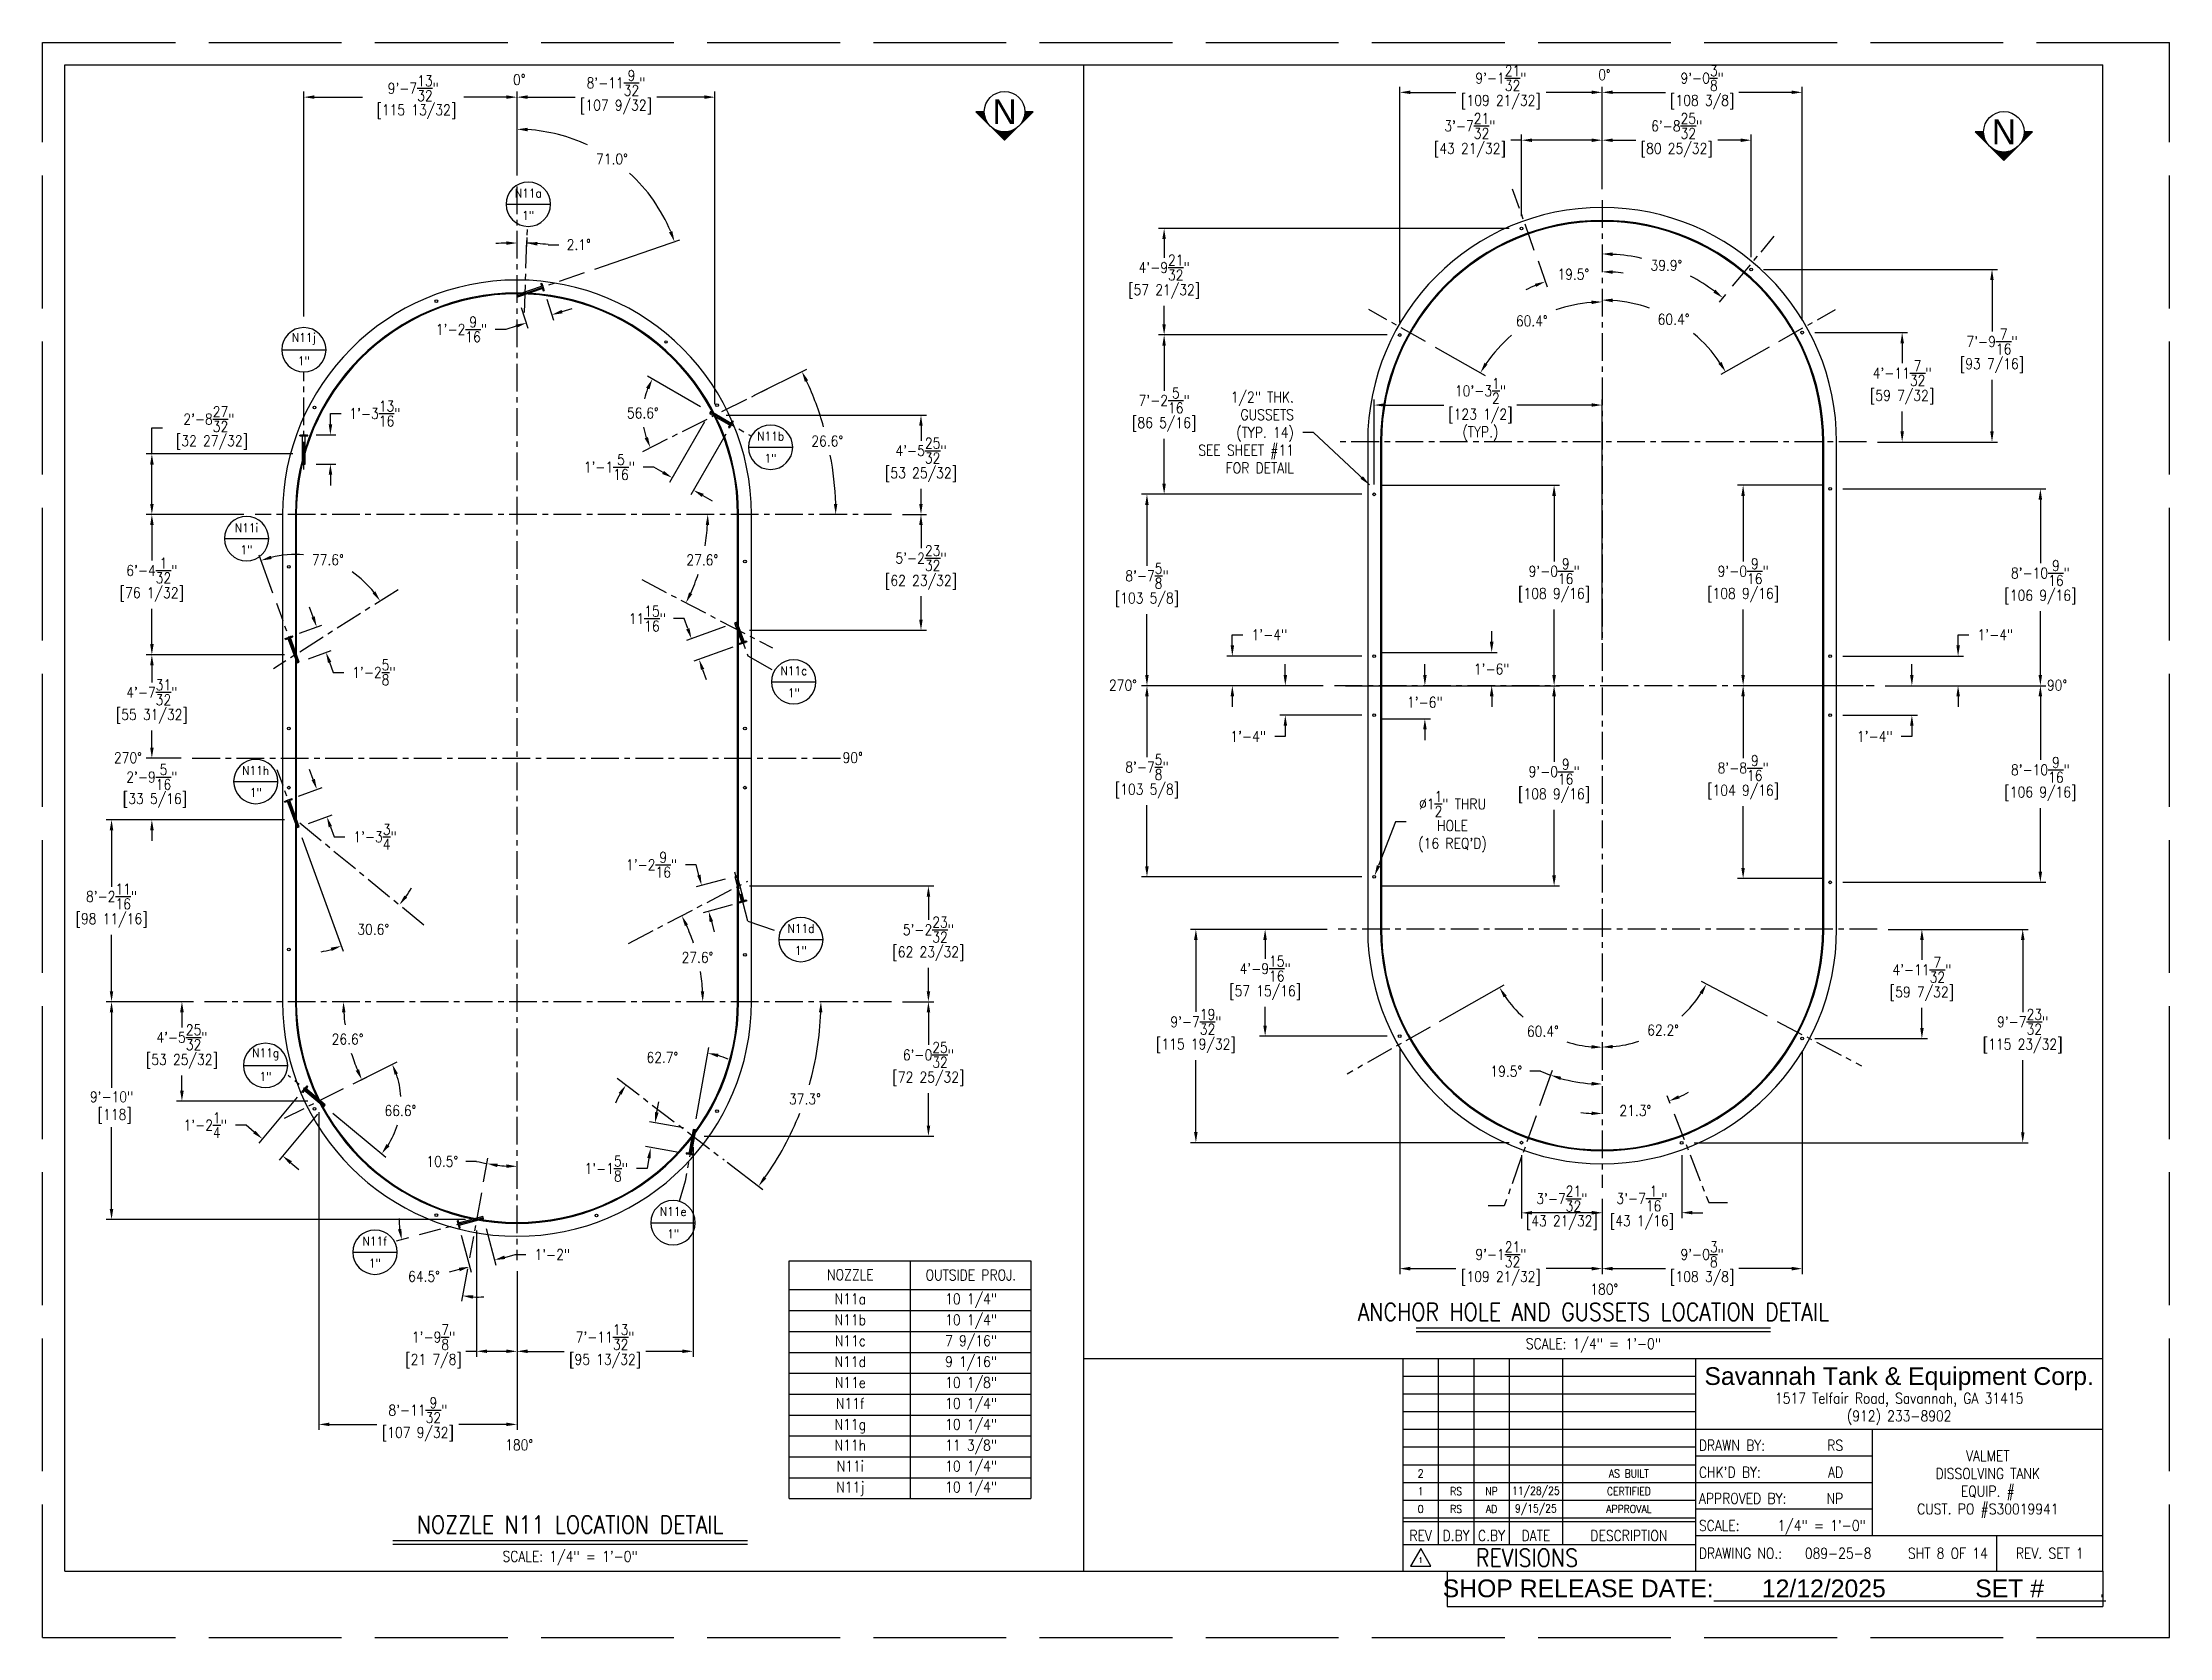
# Model space of a CAD drawing. Extents: x -965 to 2071, y 8 to 900.
# Drawn here: x -36 to 1116, y 36 to 900 of the extents above; entities that cross this region are included whole.
import ezdxf
from ezdxf.enums import TextEntityAlignment as Align

# ---------------------------------------------------------------- set-up
doc = ezdxf.new("R2010")
doc.units = 0
doc.header["$LTSCALE"] = 12
doc.header["$MEASUREMENT"] = 0
doc.header["$PDMODE"] = 33
doc.header["$PDSIZE"] = -0.5
doc.linetypes.add('AM_ISO02W050', pattern=[7.5, 6, -1.5])
doc.linetypes.add('CENTER', pattern=[2, 1.25, -0.25, 0.25, -0.25])
doc.layers.get('0').update_dxf_attribs({"linetype": 'CONTINUOUS'})
doc.layers.get('Defpoints').update_dxf_attribs({"linetype": 'CONTINUOUS'})
for name, color, linetype in [('1 PIPE', 7, 'CONTINUOUS'), ('1-150-RFSO', 14, 'CONTINUOUS'), ('CENTER', 6, 'CENTER'), ('DIM', 1, 'CONTINUOUS'), ('SHELL', 40, 'CONTINUOUS'), ('SHOP TAG', 11, 'CONTINUOUS'), ('TEXT', 4, 'CONTINUOUS')]:
    doc.layers.add(name, color=color, linetype=linetype)
doc.styles.add('GOTHICE', font='gothice', dxfattribs={"height": 3})
doc.styles.add('ROMANS', font='ROMANS.shx', dxfattribs={"width": 0.85, "height": 5.76})
doc.styles.get("Standard").update_dxf_attribs({"font": 'sanss___.ttf'})
doc.dimstyles.get("Standard").update_dxf_attribs({"dimtxt": 0.18, "dimasz": 0.18, "dimexe": 0.18, "dimexo": 0.0625, "dimgap": 0.09, "dimtad": 0, "dimtih": 1, "dimtoh": 1, "dimdec": 4, "dimzin": 0, "dimdsep": 46, "dimtxsty": 'Standard', "dimcen": 0.09, "dimadec": 0, "dimazin": 0, "dimtfac": 1, "dimtdec": 4, "dimtofl": 0, "dimtmove": 0, "dimatfit": 3, "dimfxl": 1, "dimtolj": 1, "dimtzin": 0, "dimarcsym": 0})

msp = doc.modelspace()

# ---------------------------------------------------------------- texts
at = {"layer": 'DIM', "style": 'ROMANS', "width": 0.85}
for s, p in [('0%%D', (222.201939, 879.888964)), ('0%%D', (809.977344, 882.517932)), ('270%%D', (549.173643, 551.848777)), ('90%%D', (1055.0669, 551.881735)), ('270%%D', (10.23751, 512.568494)), ('90%%D', (402.771401, 512.601451)), ('NOZZLE', (401.506815, 232.469283)), ('OUTSIDE PROJ.', (466.811917, 232.321288)), ('N11a', (401.506815, 219.380556)), ('10 1/4"', (466.93588, 219.380556)), ('180%%D', (809.868488, 224.682757)), ('N11b', (401.506815, 208.058466)), ('10 1/4"', (466.93588, 208.058466)), ('N11c', (401.506815, 196.736376)), ('7 9/16"', (466.93588, 196.736376)), ('N11d', (401.506815, 185.414286)), ('9 1/16"', (466.93588, 185.414286)), ('N11e', (401.506815, 174.092195)), ('10 1/8"', (466.93588, 174.092195)), ('N11f', (401.506815, 162.770105)), ('10 1/4"', (466.93588, 162.770105)), ('N11g', (401.506815, 151.448015)), ('10 1/4"', (466.93588, 151.448015)), ('180%%D', (222.093083, 140.328212)), ('N11h', (401.506815, 140.125925)), ('11 3/8"', (466.93588, 140.125925)), ('N11i', (401.506815, 128.803835)), ('10 1/4"', (466.93588, 128.803835)), ('N11j', (401.506815, 117.481745)), ('10 1/4"', (466.93588, 117.481745))]:
    msp.add_text(s, height=5.76, dxfattribs=at).set_placement(p, align=Align.MIDDLE_CENTER)
at = {"layer": 'DIM', "style": 'GOTHICE'}
for p in [(485.067002, 862.537555), (1026.346621, 851.627473)]:
    msp.add_text('N', height=13.439686, dxfattribs=at).set_placement(p, align=Align.MIDDLE)
at = {"layer": 'DIM', "style": 'ROMANS', "width": 0.85}
for s, height, p in [('ANCHOR HOLE AND GUSSETS LOCATION DETAIL', 9.6, (804, 207.573198)), ('SCALE: 1/4" = 1\'-0"', 5.76, (804, 192.213198)), ('NOZZLE N11 LOCATION DETAIL', 9.6, (249.747866, 92.373198)), ('SCALE: 1/4" = 1\'-0"', 5.76, (249.747866, 77.013198))]:
    msp.add_text(s, height=height, dxfattribs=at).set_placement(p, align=Align.CENTER)
at = {"layer": 'DIM', "insert": (641.778543, 688.745315), "char_height": 5.76, "attachment_point": 6, "style": 'ROMANS'}
msp.add_mtext('\\A1;1/2" THK.\\PGUSSETS\\P(TYP. 14)\\PSEE SHEET #11\\PFOR DETAIL', dxfattribs=at)
at = {"layer": 'SHOP TAG'}
msp.add_text('SHOP RELEASE DATE:%%U       12/12/2025             SET #        .', height=9.6, dxfattribs=at).set_placement((901.97319, 62.608987), align=Align.MIDDLE_CENTER)
at = {"layer": 'TEXT'}
msp.add_text('Savannah Tank & Equipment Corp.', height=9.6, dxfattribs=at).set_placement((969.6, 177.6), align=Align.MIDDLE_CENTER)
at = {"layer": 'TEXT', "style": 'ROMANS', "width": 0.85}
for s, height, p in [('1517 Telfair Road, Savannah, GA 31415', 5.76, (969.6, 165.6)), ('(912) 233-8902', 5.76, (969.6, 156)), ('DISSOLVING TANK', 5.76, (1017.6, 124.8)), ('VALMET', 5.76, (1017.6, 134.4)), ('EQUIP. #', 5.76, (1017.6, 115.2)), ('CUST. PO #S30019941', 5.76, (1017.6, 105.6)), ('REVISIONS', 9.6, (768.034859, 79.2)), ('REV. SET 1', 5.76, (1051.2, 81.6)), ('1', 2.88, (710.434859, 77.80148))]:
    msp.add_text(s, height=height, dxfattribs=at).set_placement(p, align=Align.MIDDLE_CENTER)
for s, p in [('DRAWN BY:', (861.12, 140.096338)), ("CHK'D BY:", (861.12, 125.519024)), ('APPROVED BY:', (861.12, 111.296338)), ('SCALE:', (861.12, 96.639409)), ('SCALE:', (861.12, 96.637291)), ('DRAWING NO.:', (861.12, 81.6)), ('089-25-8', (918.514066, 81.6))]:
    msp.add_text(s, height=5.76, dxfattribs=at).set_placement(p, align=Align.MIDDLE_LEFT)
for s, p in [('RS', (939.271871, 140.096338)), ('AD', (939.271871, 125.519024)), ('NP', (939.271871, 111.296338)), ('1/4" = 1\'-0"', (951.507885, 96.637291)), ('SHT 8 OF 14', (1017.594046, 81.6))]:
    msp.add_text(s, height=5.76, dxfattribs=at).set_placement(p, align=Align.MIDDLE_RIGHT)
for s, height, p in [('2', 4.32, (710.434859, 124.8)), ('AS BUILT', 4.32, (823.217429, 124.8)), ('1', 4.32, (710.434859, 115.2)), ('RS', 4.32, (729.634859, 115.2)), ('NP', 4.32, (748.834859, 115.2)), ('11/28/25', 4.32, (772.834859, 115.2)), ('CERTIFIED', 4.32, (823.217429, 115.2)), ('0', 4.32, (710.434859, 105.6)), ('RS', 4.32, (729.634859, 105.6)), ('AD', 4.32, (748.834859, 105.6)), ('9/15/25', 4.32, (772.834859, 105.6)), ('APPROVAL', 4.32, (823.217429, 105.6)), ('REV', 5.76, (710.434859, 91.2)), ('D.BY', 5.76, (729.634859, 91.2)), ('C.BY', 5.76, (748.834859, 91.2)), ('DATE', 5.76, (772.834859, 91.2)), ('DESCRIPTION', 5.76, (823.217429, 91.2))]:
    msp.add_text(s, height=height, dxfattribs=at).set_placement(p, align=Align.MIDDLE)

# ---------------------------------------------------------------- blocks, each defined once
blk = doc.blocks.new('*X42')
at = {"color": 0}
for p, q in [((453.54, 518.4), (453.88, 518.4)), ((453.62, 518.48), (453.92, 518.48)), ((453.7, 518.56), (453.97, 518.56)), ((453.78, 518.64), (454.02, 518.64)), ((453.86, 518.72), (454.06, 518.72)), ((453.94, 518.8), (454.11, 518.8)), ((454.02, 518.88), (454.17, 518.88)), ((454.1, 518.96), (454.22, 518.96)), ((454.18, 519.04), (454.28, 519.04)), ((454.26, 519.12), (454.34, 519.12)), ((454.34, 519.2), (454.4, 519.2)), ((454.42, 519.28), (454.46, 519.28)), ((454.5, 519.36), (454.53, 519.36)), ((454.58, 519.44), (454.6, 519.44)), ((454.66, 519.52), (454.67, 519.52)), ((455.06, 519.92), (455.07, 519.92)), ((455.14, 520), (455.16, 520)), ((455.22, 520.08), (455.25, 520.08)), ((455.3, 520.16), (455.35, 520.16)), ((455.38, 520.24), (455.46, 520.24)), ((455.46, 520.32), (455.57, 520.32)), ((455.54, 520.4), (455.69, 520.4)), ((455.62, 520.48), (455.81, 520.48)), ((455.7, 520.56), (455.94, 520.56)), ((455.78, 520.64), (456.08, 520.64)), ((455.86, 520.72), (456.23, 520.72)), ((455.94, 520.8), (456.39, 520.8)), ((456.02, 520.88), (456.57, 520.88)), ((456.1, 520.96), (456.77, 520.96)), ((456.18, 521.04), (456.99, 521.04)), ((456.26, 521.12), (457.25, 521.12)), ((456.34, 521.2), (457.57, 521.2)), ((456.42, 521.28), (458.04, 521.28)), ((456.5, 521.36), (460.97, 521.36)), ((456.58, 521.44), (460.89, 521.44)), ((456.66, 521.52), (460.81, 521.52)), ((456.74, 521.6), (460.73, 521.6)), ((456.82, 521.68), (460.65, 521.68)), ((456.9, 521.76), (460.57, 521.76)), ((456.98, 521.84), (460.49, 521.84)), ((457.06, 521.92), (460.41, 521.92)), ((457.14, 522), (460.33, 522)), ((457.22, 522.08), (460.25, 522.08)), ((457.3, 522.16), (460.17, 522.16)), ((457.38, 522.24), (460.09, 522.24)), ((457.46, 522.32), (460.01, 522.32)), ((457.54, 522.4), (459.93, 522.4)), ((457.62, 522.48), (459.85, 522.48)), ((457.7, 522.56), (459.77, 522.56)), ((457.78, 522.64), (459.69, 522.64)), ((457.86, 522.72), (459.61, 522.72)), ((457.94, 522.8), (459.53, 522.8)), ((458.02, 522.88), (459.45, 522.88)), ((458.1, 522.96), (459.37, 522.96)), ((458.18, 523.04), (459.29, 523.04)), ((458.26, 523.12), (459.21, 523.12)), ((458.34, 523.2), (459.13, 523.2)), ((458.42, 523.28), (459.05, 523.28)), ((458.5, 523.36), (458.97, 523.36)), ((458.58, 523.44), (458.89, 523.44)), ((458.66, 523.52), (458.81, 523.52)), ((459.43, 521.28), (461.05, 521.28)), ((459.9, 521.2), (461.13, 521.2)), ((460.22, 521.12), (461.21, 521.12)), ((460.48, 521.04), (461.29, 521.04)), ((460.7, 520.96), (461.37, 520.96)), ((460.9, 520.88), (461.45, 520.88)), ((461.08, 520.8), (461.53, 520.8)), ((461.24, 520.72), (461.61, 520.72)), ((461.39, 520.64), (461.69, 520.64)), ((461.53, 520.56), (461.77, 520.56)), ((461.66, 520.48), (461.85, 520.48)), ((461.78, 520.4), (461.93, 520.4)), ((461.9, 520.32), (462.01, 520.32)), ((462.01, 520.24), (462.09, 520.24)), ((462.12, 520.16), (462.17, 520.16)), ((462.22, 520.08), (462.25, 520.08)), ((462.31, 520), (462.33, 520)), ((462.4, 519.92), (462.41, 519.92)), ((462.8, 519.52), (462.81, 519.52)), ((462.88, 519.44), (462.89, 519.44)), ((462.94, 519.36), (462.97, 519.36)), ((463.01, 519.28), (463.05, 519.28)), ((463.07, 519.2), (463.13, 519.2)), ((463.13, 519.12), (463.21, 519.12)), ((463.19, 519.04), (463.29, 519.04)), ((463.25, 518.96), (463.37, 518.96)), ((463.3, 518.88), (463.45, 518.88)), ((463.36, 518.8), (463.53, 518.8)), ((463.41, 518.72), (463.61, 518.72)), ((463.45, 518.64), (463.69, 518.64)), ((463.5, 518.56), (463.77, 518.56)), ((463.55, 518.48), (463.85, 518.48)), ((463.59, 518.4), (463.93, 518.4)), ((450.98, 515.84), (453.24, 515.84)), ((451.06, 515.92), (453.25, 515.92)), ((451.14, 516), (453.25, 516)), ((451.22, 516.08), (453.25, 516.08)), ((451.3, 516.16), (453.25, 516.16)), ((451.38, 516.24), (453.26, 516.24)), ((451.46, 516.32), (453.27, 516.32)), ((451.54, 516.4), (453.27, 516.4)), ((451.62, 516.48), (453.28, 516.48)), ((451.7, 516.56), (453.29, 516.56)), ((451.78, 516.64), (453.3, 516.64)), ((451.86, 516.72), (453.32, 516.72)), ((451.94, 516.8), (453.33, 516.8)), ((452.02, 516.88), (453.35, 516.88)), ((452.1, 516.96), (453.36, 516.96)), ((452.18, 517.04), (453.38, 517.04)), ((452.26, 517.12), (453.4, 517.12)), ((452.34, 517.2), (453.42, 517.2)), ((452.42, 517.28), (453.44, 517.28)), ((452.5, 517.36), (453.46, 517.36)), ((452.58, 517.44), (453.48, 517.44)), ((452.66, 517.52), (453.51, 517.52)), ((452.74, 517.6), (453.54, 517.6)), ((452.82, 517.68), (453.56, 517.68)), ((452.9, 517.76), (453.59, 517.76)), ((452.98, 517.84), (453.62, 517.84)), ((453.06, 517.92), (453.66, 517.92)), ((453.14, 518), (453.69, 518)), ((453.22, 518.08), (453.73, 518.08)), ((453.3, 518.16), (453.76, 518.16)), ((453.38, 518.24), (453.8, 518.24)), ((453.46, 518.32), (453.84, 518.32)), ((463.63, 518.32), (464.01, 518.32)), ((463.67, 518.24), (464.09, 518.24)), ((463.71, 518.16), (464.17, 518.16)), ((463.75, 518.08), (464.25, 518.08)), ((463.78, 518), (464.33, 518)), ((463.81, 517.92), (464.41, 517.92)), ((463.85, 517.84), (464.49, 517.84)), ((463.88, 517.76), (464.57, 517.76)), ((463.91, 517.68), (464.65, 517.68)), ((463.93, 517.6), (464.73, 517.6)), ((463.96, 517.52), (464.81, 517.52)), ((463.99, 517.44), (464.89, 517.44)), ((464.01, 517.36), (464.97, 517.36)), ((464.03, 517.28), (465.05, 517.28)), ((464.05, 517.2), (465.13, 517.2)), ((464.07, 517.12), (465.21, 517.12)), ((464.09, 517.04), (465.29, 517.04)), ((464.11, 516.96), (465.37, 516.96)), ((464.13, 516.88), (465.45, 516.88)), ((464.14, 516.8), (465.53, 516.8)), ((464.15, 516.72), (465.61, 516.72)), ((464.17, 516.64), (465.69, 516.64)), ((464.18, 516.56), (465.77, 516.56)), ((464.19, 516.48), (465.85, 516.48)), ((464.2, 516.4), (465.93, 516.4)), ((464.2, 516.32), (466.01, 516.32)), ((464.21, 516.24), (466.09, 516.24)), ((464.22, 516.16), (466.17, 516.16)), ((464.22, 516.08), (466.25, 516.08)), ((464.22, 516), (466.33, 516)), ((464.23, 515.92), (466.41, 515.92)), ((464.23, 515.84), (466.49, 515.84))]:
    blk.add_line(p, q, dxfattribs=at)
blk = doc.blocks.new('*D177')
at = {"layer": 'Defpoints', "color": 0, "transparency": 16777216}
for p in [(221, 822), (222.7, 791.4), (226.1, 783.5), (221, 644.4), (221, 240.4)]:
    blk.add_point(p, dxfattribs=at)
at = {"layer": 'DIM', "color": 0, "lineweight": -2, "transparency": 16777216}
for p, q in [((226.3, 789.5), (226.5, 794.3)), ((237.8, 790.5), (243.6, 790.5))]:
    blk.add_line(p, q, dxfattribs=at)
for start, end in [(92.2441, 94.4883), (83.4109, 87.9), (83.4117, 85.6559)]:
    blk.add_arc((221, 644.4), 147.1, start, end, dxfattribs=at)
at = {"layer": 'DIM', "color": 0, "transparency": 16777216}
for points in [[(215.2, 792.3), (215.2, 790.4), (221, 791.4)], [(232, 790), (232.1, 792), (226.3, 791.3)]]:
    blk.add_solid(points, dxfattribs=at)
at = {"layer": 'DIM', "color": 0, "transparency": 16777216, "insert": (254.4, 790.5), "char_height": 5.76, "attachment_point": 5, "style": 'ROMANS'}
blk.add_mtext('\\A1;2.1°', dxfattribs=at)
blk = doc.blocks.new('*D178')
at = {"layer": 'Defpoints', "color": 0, "transparency": 16777216}
for p in [(221, 822), (287.3, 823.9), (257.6, 775.4), (221.2, 762.9), (221, 240.4)]:
    blk.add_point(p, dxfattribs=at)
at = {"layer": 'DIM', "color": 0, "lineweight": -2, "transparency": 16777216}
for p, q in [((221, 828), (221, 856)), ((263.2, 777.3), (309.1, 793.1))]:
    blk.add_line(p, q, dxfattribs=at)
for start, end in [(64.9318, 86.3424), (22.6576, 47.4444)]:
    blk.add_arc((221, 762.8), 90.2, start, end, dxfattribs=at)
at = {"layer": 'DIM', "color": 0, "transparency": 16777216}
for points in [[(226.7, 851.9), (226.7, 853.8), (221, 853)], [(305.1, 797.9), (303.3, 797.2), (306.3, 792.1)]]:
    blk.add_solid(points, dxfattribs=at)
at = {"layer": 'DIM', "color": 0, "transparency": 16777216, "insert": (272.4, 836.9), "char_height": 5.76, "attachment_point": 5, "style": 'ROMANS'}
blk.add_mtext('\\A1;71.0°', dxfattribs=at)
blk = doc.blocks.new('*D179')
at = {"layer": 'Defpoints', "color": 0, "transparency": 16777216}
for p in [(344.3, 706.2), (391.6, 671), (79.1, 644.4), (221, 644.4), (423.8, 644.4)]:
    blk.add_point(p, dxfattribs=at)
at = {"layer": 'DIM', "color": 0, "lineweight": -2, "transparency": 16777216}
blk.add_line((349.6, 708.9), (378, 723.1), dxfattribs=at)
for start, end in [(15.9506, 24.7216), (1.9114, 10.7108)]:
    blk.add_arc((221, 644.4), 172.7, start, end, dxfattribs=at)
at = {"layer": 'DIM', "color": 0, "transparency": 16777216}
for points in [[(376.9, 716.2), (378.7, 717), (375.3, 721.8)], [(394.5, 650.1), (392.6, 650.1), (393.6, 644.4)]]:
    blk.add_solid(points, dxfattribs=at)
at = {"layer": 'DIM', "color": 0, "transparency": 16777216, "insert": (389, 684.1), "char_height": 5.76, "attachment_point": 5, "style": 'ROMANS'}
blk.add_mtext('\\A1;26.6°', dxfattribs=at)
blk = doc.blocks.new('*D180')
at = {"layer": 'Defpoints', "color": 0, "transparency": 16777216}
for p in [(289.8, 705.7), (344.3, 706.2), (325.6, 699.7), (342.6, 689.8), (221, 644.4)]:
    blk.add_point(p, dxfattribs=at)
at = {"layer": 'DIM', "color": 0, "lineweight": -2, "transparency": 16777216}
blk.add_line((320.4, 702.7), (291.7, 719.2), dxfattribs=at)
for start, end in [(158.4362, 166.9666), (189.5996, 198.1968)]:
    blk.add_arc((328.2, 698.1), 39.2, start, end, dxfattribs=at)
at = {"layer": 'DIM', "color": 0, "transparency": 16777216}
for points in [[(290.9, 713), (292.7, 712.1), (294.3, 717.7)], [(291.9, 686.3), (290.1, 685.6), (293.2, 680.6)]]:
    blk.add_solid(points, dxfattribs=at)
at = {"layer": 'DIM', "color": 0, "transparency": 16777216, "insert": (289.1, 699.3), "char_height": 5.76, "attachment_point": 5, "style": 'ROMANS'}
blk.add_mtext('\\A1;56.6°', dxfattribs=at)
blk = doc.blocks.new('*D181')
at = {"layer": 'Defpoints', "color": 0, "transparency": 16777216}
for p in [(328.2, 698.1), (439.8, 698.1), (423.8, 644.4)]:
    blk.add_point(p, dxfattribs=at)
at = {"layer": 'DIM', "color": 0, "lineweight": -2, "transparency": 16777216}
for p, q in [((334.2, 698.1), (442.8, 698.1)), ((439.8, 692.4), (439.8, 684.3)), ((439.8, 650.1), (439.8, 658.2)), ((429.8, 644.4), (442.8, 644.4))]:
    blk.add_line(p, q, dxfattribs=at)
at = {"layer": 'DIM', "color": 0, "transparency": 16777216}
for points in [[(438.8, 692.4), (440.7, 692.4), (439.8, 698.1)], [(438.8, 650.1), (440.7, 650.1), (439.8, 644.4)]]:
    blk.add_solid(points, dxfattribs=at)
at = {"layer": 'DIM', "color": 0, "transparency": 16777216, "char_height": 5.76, "attachment_point": 5, "style": 'ROMANS'}
for s, insert in [('\\A1;4\'-5{\\H1x;\\S25/32;}"', (439.8, 678.9)), ('\\A1;[53 25/32]', (439.8, 665.9))]:
    blk.add_mtext(s, dxfattribs=dict(at, insert=insert))
blk = doc.blocks.new('*D182')
at = {"layer": 'Defpoints', "color": 0, "transparency": 16777216}
for p in [(105.5, 870.4), (221, 822), (105.5, 745.6)]:
    blk.add_point(p, dxfattribs=at)
at = {"layer": 'DIM', "color": 0, "lineweight": -2, "transparency": 16777216}
for p, q in [((105.5, 751.6), (105.5, 873.4)), ((111.3, 870.4), (137.3, 870.4)), ((215.2, 870.4), (192.2, 870.4)), ((221, 828), (221, 873.4))]:
    blk.add_line(p, q, dxfattribs=at)
at = {"layer": 'DIM', "color": 0, "transparency": 16777216}
for points in [[(111.3, 871.4), (111.3, 869.5), (105.5, 870.4)], [(215.2, 871.4), (215.2, 869.5), (221, 870.4)]]:
    blk.add_solid(points, dxfattribs=at)
at = {"layer": 'DIM', "color": 0, "transparency": 16777216, "insert": (164.8, 870.4), "char_height": 5.76, "attachment_point": 5, "style": 'ROMANS'}
blk.add_mtext('\\A1;9\'-7{\\H1x;\\S13/32;}"\\P [115 13/32]', dxfattribs=at)
blk = doc.blocks.new('*D183')
at = {"layer": 'Defpoints', "color": 0, "transparency": 16777216}
for p in [(328.2, 870.4), (221, 822), (328.2, 698.1)]:
    blk.add_point(p, dxfattribs=at)
at = {"layer": 'DIM', "color": 0, "lineweight": -2, "transparency": 16777216}
for p, q in [((221, 828), (221, 873.4)), ((226.7, 870.4), (252.4, 870.4)), ((322.5, 870.4), (296.8, 870.4)), ((328.2, 704.1), (328.2, 873.4))]:
    blk.add_line(p, q, dxfattribs=at)
at = {"layer": 'DIM', "color": 0, "transparency": 16777216}
for points in [[(226.7, 871.4), (226.7, 869.5), (221, 870.4)], [(322.5, 871.4), (322.5, 869.5), (328.2, 870.4)]]:
    blk.add_solid(points, dxfattribs=at)
at = {"layer": 'DIM', "color": 0, "transparency": 16777216, "char_height": 5.76, "attachment_point": 5, "style": 'ROMANS'}
for s, insert in [('\\A1;8\'-11{\\H1x;\\S9/32;}"', (274.6, 878.1)), ('\\A1;[107 9/32]', (274.6, 865.1))]:
    blk.add_mtext(s, dxfattribs=dict(at, insert=insert))
blk = doc.blocks.new('*D184')
at = {"layer": 'Defpoints', "color": 0, "transparency": 16777216}
for p in [(79.1, 644.4), (221, 644.4), (423.8, 644.4), (319, 611.7), (359.3, 572)]:
    blk.add_point(p, dxfattribs=at)
at = {"layer": 'DIM', "color": 0, "lineweight": -2, "transparency": 16777216}
for start, end in [(350.5518, 356.8057), (335.6005, 341.7716)]:
    blk.add_arc((221, 644.4), 103.3, start, end, dxfattribs=at)
at = {"layer": 'DIM', "color": 0, "transparency": 16777216}
for points in [[(323.2, 638.6), (325.1, 638.6), (324.3, 644.4)], [(315.9, 601.2), (314.2, 602.1), (312.5, 596.5)]]:
    blk.add_solid(points, dxfattribs=at)
at = {"layer": 'DIM', "color": 0, "transparency": 16777216, "insert": (321.3, 619.7), "char_height": 5.76, "attachment_point": 5, "style": 'ROMANS'}
blk.add_mtext('\\A1;27.6°', dxfattribs=at)
blk = doc.blocks.new('*D185')
at = {"layer": 'Defpoints', "color": 0, "transparency": 16777216}
for p in [(423.8, 644.4), (341, 581.6), (439.8, 581.6)]:
    blk.add_point(p, dxfattribs=at)
at = {"layer": 'DIM', "color": 0, "lineweight": -2, "transparency": 16777216}
for p, q in [((429.8, 644.4), (442.8, 644.4)), ((439.8, 638.6), (439.8, 626)), ((439.8, 587.4), (439.8, 600)), ((347, 581.6), (442.8, 581.6))]:
    blk.add_line(p, q, dxfattribs=at)
at = {"layer": 'DIM', "color": 0, "transparency": 16777216}
for points in [[(438.8, 638.6), (440.7, 638.6), (439.8, 644.4)], [(438.8, 587.4), (440.7, 587.4), (439.8, 581.6)]]:
    blk.add_solid(points, dxfattribs=at)
at = {"layer": 'DIM', "color": 0, "transparency": 16777216, "char_height": 5.76, "attachment_point": 5, "style": 'ROMANS'}
for s, insert in [('\\A1;5\'-2{\\H1x;\\S23/32;}"', (439.8, 620.7)), ('\\A1;[62 23/32]', (439.8, 607.6))]:
    blk.add_mtext(s, dxfattribs=dict(at, insert=insert))
blk = doc.blocks.new('*D186')
at = {"layer": 'Defpoints', "color": 0, "transparency": 16777216}
for p in [(346, 445.7), (320.4, 396.5), (51.7, 380.4), (221, 380.4), (423.8, 380.4)]:
    blk.add_point(p, dxfattribs=at)
at = {"layer": 'DIM', "color": 0, "lineweight": -2, "transparency": 16777216}
for start, end in [(18.3457, 24.316), (3.2778, 9.3354)]:
    blk.add_arc((221, 380.4), 100.7, start, end, dxfattribs=at)
at = {"layer": 'DIM', "color": 0, "transparency": 16777216}
for points in [[(311.9, 421.4), (313.6, 422.2), (310.2, 427)], [(322.4, 386.1), (320.5, 386.1), (321.6, 380.4)]]:
    blk.add_solid(points, dxfattribs=at)
at = {"layer": 'DIM', "color": 0, "transparency": 16777216, "insert": (318.7, 404.4), "char_height": 5.76, "attachment_point": 5, "style": 'ROMANS'}
blk.add_mtext('\\A1;27.6°', dxfattribs=at)
blk = doc.blocks.new('*D187')
at = {"layer": 'Defpoints', "color": 0, "transparency": 16777216}
for p in [(341, 443.1), (443.8, 443.1), (423.8, 380.4)]:
    blk.add_point(p, dxfattribs=at)
at = {"layer": 'DIM', "color": 0, "lineweight": -2, "transparency": 16777216}
for p, q in [((347, 443.1), (446.8, 443.1)), ((443.8, 437.3), (443.8, 424.7)), ((443.8, 386.1), (443.8, 398.7)), ((429.8, 380.4), (446.8, 380.4))]:
    blk.add_line(p, q, dxfattribs=at)
at = {"layer": 'DIM', "color": 0, "transparency": 16777216}
for points in [[(442.9, 437.3), (444.8, 437.3), (443.8, 443.1)], [(442.9, 386.1), (444.8, 386.1), (443.8, 380.4)]]:
    blk.add_solid(points, dxfattribs=at)
at = {"layer": 'DIM', "color": 0, "transparency": 16777216, "char_height": 5.76, "attachment_point": 5, "style": 'ROMANS'}
for s, insert in [('\\A1;5\'-2{\\H1x;\\S23/32;}"', (443.8, 419.4)), ('\\A1;[62 23/32]', (443.8, 406.4))]:
    blk.add_mtext(s, dxfattribs=dict(at, insert=insert))
blk = doc.blocks.new('*D188')
at = {"layer": 'Defpoints', "color": 0, "transparency": 16777216}
for p in [(51.7, 380.4), (221, 380.4), (423.8, 380.4), (370.3, 311.1), (330.1, 297.1)]:
    blk.add_point(p, dxfattribs=at)
at = {"layer": 'DIM', "color": 0, "lineweight": -2, "transparency": 16777216}
blk.add_line((334.8, 293.5), (354.2, 278.7), dxfattribs=at)
for start, end in [(344.1287, 357.995), (324.663, 338.4822)]:
    blk.add_arc((221, 380.4), 164.6, start, end, dxfattribs=at)
at = {"layer": 'DIM', "color": 0, "transparency": 16777216}
for points in [[(384.5, 374.6), (386.4, 374.6), (385.6, 380.4)], [(356, 284.6), (354.5, 285.7), (351.8, 280.5)]]:
    blk.add_solid(points, dxfattribs=at)
at = {"layer": 'DIM', "color": 0, "transparency": 16777216, "insert": (376.9, 327.7), "char_height": 5.76, "attachment_point": 5, "style": 'ROMANS'}
blk.add_mtext('\\A1;37.3°', dxfattribs=at)
blk = doc.blocks.new('*D189')
at = {"layer": 'Defpoints', "color": 0, "transparency": 16777216}
for p in [(221, 380.4), (307.7, 352.5), (317, 311.1), (330.1, 297.1), (312, 283.1)]:
    blk.add_point(p, dxfattribs=at)
at = {"layer": 'DIM', "color": 0, "lineweight": -2, "transparency": 16777216}
blk.add_line((318, 317), (324.8, 355.6), dxfattribs=at)
for start, end in [(65.5554, 72.7777), (149.8803, 157.1026)]:
    blk.add_arc((316.4, 307.6), 45.7, start, end, dxfattribs=at)
at = {"layer": 'DIM', "color": 0, "transparency": 16777216}
for points in [[(329.7, 350.3), (330.1, 352.2), (324.3, 352.6)], [(276, 331), (277.6, 330), (280, 335.3)]]:
    blk.add_solid(points, dxfattribs=at)
at = {"layer": 'DIM', "color": 0, "transparency": 16777216, "insert": (299.7, 350.2), "char_height": 5.76, "attachment_point": 5, "style": 'ROMANS'}
blk.add_mtext('\\A1;62.7°', dxfattribs=at)
blk = doc.blocks.new('*D190')
at = {"layer": 'Defpoints', "color": 0, "transparency": 16777216}
for p in [(423.8, 380.4), (316.4, 307.6), (443.8, 307.6)]:
    blk.add_point(p, dxfattribs=at)
at = {"layer": 'DIM', "color": 0, "lineweight": -2, "transparency": 16777216}
for p, q in [((429.8, 380.4), (446.8, 380.4)), ((443.8, 374.6), (443.8, 357)), ((443.8, 313.3), (443.8, 330.9)), ((322.4, 307.6), (446.8, 307.6))]:
    blk.add_line(p, q, dxfattribs=at)
at = {"layer": 'DIM', "color": 0, "transparency": 16777216}
for points in [[(442.9, 374.6), (444.8, 374.6), (443.8, 380.4)], [(442.9, 313.3), (444.8, 313.3), (443.8, 307.6)]]:
    blk.add_solid(points, dxfattribs=at)
at = {"layer": 'DIM', "color": 0, "transparency": 16777216, "char_height": 5.76, "attachment_point": 5, "style": 'ROMANS'}
for s, insert in [('\\A1;6\'-0{\\H1x;\\S25/32;}"', (443.8, 351.6)), ('\\A1;[72 25/32]', (443.8, 338.6))]:
    blk.add_mtext(s, dxfattribs=dict(at, insert=insert))
blk = doc.blocks.new('*D191')
at = {"layer": 'Defpoints', "color": 0, "transparency": 16777216}
for p in [(316.4, 307.6), (221, 240.4), (316.4, 191)]:
    blk.add_point(p, dxfattribs=at)
at = {"layer": 'DIM', "color": 0, "lineweight": -2, "transparency": 16777216}
for p, q in [((316.4, 301.6), (316.4, 188)), ((221, 234.4), (221, 188)), ((226.7, 191), (246.5, 191)), ((310.6, 191), (290.8, 191))]:
    blk.add_line(p, q, dxfattribs=at)
at = {"layer": 'DIM', "color": 0, "transparency": 16777216}
for points in [[(226.7, 192), (226.7, 190.1), (221, 191)], [(310.6, 192), (310.6, 190.1), (316.4, 191)]]:
    blk.add_solid(points, dxfattribs=at)
at = {"layer": 'DIM', "color": 0, "transparency": 16777216, "char_height": 5.76, "attachment_point": 5, "style": 'ROMANS'}
for s, insert in [('\\A1;7\'-11{\\H1x;\\S13/32;}"', (268.7, 198.7)), ('\\A1;[95 13/32]', (268.7, 185.7))]:
    blk.add_mtext(s, dxfattribs=dict(at, insert=insert))
blk = doc.blocks.new('*D192')
at = {"layer": 'Defpoints', "color": 0, "transparency": 16777216}
for p in [(199.1, 262.4), (221, 240.4), (199.1, 191)]:
    blk.add_point(p, dxfattribs=at)
at = {"layer": 'DIM', "color": 0, "lineweight": -2, "transparency": 16777216}
for p, q in [((199.1, 256.4), (199.1, 188)), ((221, 234.4), (221, 188)), ((199.1, 191), (193.3, 191)), ((215.2, 191), (204.8, 191))]:
    blk.add_line(p, q, dxfattribs=at)
at = {"layer": 'DIM', "color": 0, "transparency": 16777216}
for points in [[(204.8, 192), (204.8, 190.1), (199.1, 191)], [(215.2, 192), (215.2, 190.1), (221, 191)]]:
    blk.add_solid(points, dxfattribs=at)
at = {"layer": 'DIM', "color": 0, "transparency": 16777216, "char_height": 5.76, "attachment_point": 5, "style": 'ROMANS'}
for s, insert in [('\\A1;1\'-9{\\H1x;\\S7/8;}"', (175.8, 198.7)), ('\\A1;[21 7/8]', (175.8, 185.7))]:
    blk.add_mtext(s, dxfattribs=dict(at, insert=insert))
blk = doc.blocks.new('*D193')
at = {"layer": 'Defpoints', "color": 0, "transparency": 16777216}
for p in [(51.7, 380.4), (1.4, 262.4), (199.1, 262.4)]:
    blk.add_point(p, dxfattribs=at)
at = {"layer": 'DIM', "color": 0, "lineweight": -2, "transparency": 16777216}
for p, q in [((45.7, 380.4), (-1.6, 380.4)), ((1.4, 374.6), (1.4, 333.8)), ((1.4, 268.1), (1.4, 312.4)), ((193.1, 262.4), (-1.6, 262.4))]:
    blk.add_line(p, q, dxfattribs=at)
at = {"layer": 'DIM', "color": 0, "transparency": 16777216}
for points in [[(0.4, 374.6), (2.3, 374.6), (1.4, 380.4)], [(0.4, 268.1), (2.3, 268.1), (1.4, 262.4)]]:
    blk.add_solid(points, dxfattribs=at)
at = {"layer": 'DIM', "color": 0, "transparency": 16777216, "insert": (1.4, 323.1), "char_height": 5.76, "attachment_point": 5, "style": 'ROMANS'}
blk.add_mtext('\\A1;9\'-10"\\P [118]', dxfattribs=at)
blk = doc.blocks.new('*D194')
at = {"layer": 'Defpoints', "color": 0, "transparency": 16777216}
for p in [(51.7, 380.4), (39.5, 326.6), (113.7, 326.6)]:
    blk.add_point(p, dxfattribs=at)
at = {"layer": 'DIM', "color": 0, "lineweight": -2, "transparency": 16777216}
for p, q in [((45.7, 380.4), (36.5, 380.4)), ((39.5, 374.6), (39.5, 366.5)), ((39.5, 332.3), (39.5, 340.4)), ((107.7, 326.6), (36.5, 326.6))]:
    blk.add_line(p, q, dxfattribs=at)
at = {"layer": 'DIM', "color": 0, "transparency": 16777216}
for points in [[(38.5, 374.6), (40.5, 374.6), (39.5, 380.4)], [(38.5, 332.3), (40.5, 332.3), (39.5, 326.6)]]:
    blk.add_solid(points, dxfattribs=at)
at = {"layer": 'DIM', "color": 0, "transparency": 16777216, "char_height": 5.76, "attachment_point": 5, "style": 'ROMANS'}
for s, insert in [('\\A1;4\'-5{\\H1x;\\S25/32;}"', (39.5, 361.1)), ('\\A1;[53 25/32]', (39.5, 348.1))]:
    blk.add_mtext(s, dxfattribs=dict(at, insert=insert))
blk = doc.blocks.new('*D195')
at = {"layer": 'Defpoints', "color": 0, "transparency": 16777216}
for p in [(113.7, 326.6), (221, 240.4), (221, 151.4)]:
    blk.add_point(p, dxfattribs=at)
at = {"layer": 'DIM', "color": 0, "lineweight": -2, "transparency": 16777216}
for p, q in [((113.7, 320.6), (113.7, 148.4)), ((221, 234.4), (221, 148.4)), ((119.4, 151.4), (145.1, 151.4)), ((215.2, 151.4), (189.5, 151.4))]:
    blk.add_line(p, q, dxfattribs=at)
at = {"layer": 'DIM', "color": 0, "transparency": 16777216}
for points in [[(119.4, 152.4), (119.4, 150.5), (113.7, 151.4)], [(215.2, 152.4), (215.2, 150.5), (221, 151.4)]]:
    blk.add_solid(points, dxfattribs=at)
at = {"layer": 'DIM', "color": 0, "transparency": 16777216, "char_height": 5.76, "attachment_point": 5, "style": 'ROMANS'}
for s, insert in [('\\A1;8\'-11{\\H1x;\\S9/32;}"', (167.3, 159.1)), ('\\A1;[107 9/32]', (167.3, 146.1))]:
    blk.add_mtext(s, dxfattribs=dict(at, insert=insert))
blk = doc.blocks.new('*D196')
at = {"layer": 'Defpoints', "color": 0, "transparency": 16777216}
for p in [(23.2, 677.2), (105.5, 677.2), (79.1, 644.4)]:
    blk.add_point(p, dxfattribs=at)
at = {"layer": 'DIM', "color": 0, "lineweight": -2, "transparency": 16777216}
for p, q in [((23.2, 677.2), (23.2, 691.2)), ((23.2, 691.2), (29, 691.2)), ((99.5, 677.2), (20.2, 677.2)), ((23.2, 650.1), (23.2, 671.4)), ((73.1, 644.4), (20.2, 644.4))]:
    blk.add_line(p, q, dxfattribs=at)
at = {"layer": 'DIM', "color": 0, "transparency": 16777216}
for points in [[(22.3, 671.4), (24.2, 671.4), (23.2, 677.2)], [(22.3, 650.1), (24.2, 650.1), (23.2, 644.4)]]:
    blk.add_solid(points, dxfattribs=at)
at = {"layer": 'DIM', "color": 0, "transparency": 16777216, "insert": (54.1, 691.2), "char_height": 5.76, "attachment_point": 5, "style": 'ROMANS'}
blk.add_mtext('\\A1;2\'-8{\\H1x;\\S27/32;}"\\P [32 27/32]', dxfattribs=at)
blk = doc.blocks.new('*D197')
at = {"layer": 'Defpoints', "color": 0, "transparency": 16777216}
for p in [(1.4, 479), (101, 479), (51.7, 380.4)]:
    blk.add_point(p, dxfattribs=at)
at = {"layer": 'DIM', "color": 0, "lineweight": -2, "transparency": 16777216}
for p, q in [((95, 479), (-1.6, 479)), ((1.4, 473.3), (1.4, 442.7)), ((1.4, 386.1), (1.4, 416.7)), ((45.7, 380.4), (-1.6, 380.4))]:
    blk.add_line(p, q, dxfattribs=at)
at = {"layer": 'DIM', "color": 0, "transparency": 16777216}
for points in [[(0.4, 473.3), (2.3, 473.3), (1.4, 479)], [(0.4, 386.1), (2.3, 386.1), (1.4, 380.4)]]:
    blk.add_solid(points, dxfattribs=at)
at = {"layer": 'DIM', "color": 0, "transparency": 16777216, "char_height": 5.76, "attachment_point": 5, "style": 'ROMANS'}
for s, insert in [('\\A1;8\'-2{\\H1x;\\S11/16;}"', (1.4, 437.4)), ('\\A1;[98 11/16]', (1.4, 424.4))]:
    blk.add_mtext(s, dxfattribs=dict(at, insert=insert))
blk = doc.blocks.new('*D198')
at = {"layer": 'Defpoints', "color": 0, "transparency": 16777216}
for p in [(79.1, 644.4), (23.2, 568.3), (101, 568.3)]:
    blk.add_point(p, dxfattribs=at)
at = {"layer": 'DIM', "color": 0, "lineweight": -2, "transparency": 16777216}
for p, q in [((73.1, 644.4), (20.2, 644.4)), ((23.2, 638.6), (23.2, 619.4)), ((23.2, 574.1), (23.2, 593.3)), ((95, 568.3), (20.2, 568.3))]:
    blk.add_line(p, q, dxfattribs=at)
at = {"layer": 'DIM', "color": 0, "transparency": 16777216}
for points in [[(22.3, 638.6), (24.2, 638.6), (23.2, 644.4)], [(22.3, 574.1), (24.2, 574.1), (23.2, 568.3)]]:
    blk.add_solid(points, dxfattribs=at)
at = {"layer": 'DIM', "color": 0, "transparency": 16777216, "char_height": 5.76, "attachment_point": 5, "style": 'ROMANS'}
for s, insert in [('\\A1;6\'-4{\\H1x;\\S1/32;}"', (23.2, 614)), ('\\A1;[76 1/32]', (23.2, 601))]:
    blk.add_mtext(s, dxfattribs=dict(at, insert=insert))
blk = doc.blocks.new('*D199')
at = {"layer": 'Defpoints', "color": 0, "transparency": 16777216}
for p in [(221, 644.4), (129.6, 614.6), (90.8, 596.1), (101, 568.3), (102.5, 564.2)]:
    blk.add_point(p, dxfattribs=at)
at = {"layer": 'DIM', "color": 0, "lineweight": -2, "transparency": 16777216}
blk.add_line((88.8, 601.7), (81.3, 622.3), dxfattribs=at)
for start, end in [(85.4078, 103.9307), (38.4314, 55.5911)]:
    blk.add_arc((101, 568.3), 54.4, start, end, dxfattribs=at)
at = {"layer": 'DIM', "color": 0, "transparency": 16777216}
for points in [[(88.1, 620.2), (87.6, 622), (82.3, 619.4)], [(144.3, 602.7), (142.8, 601.6), (146.9, 597.4)]]:
    blk.add_solid(points, dxfattribs=at)
at = {"layer": 'DIM', "color": 0, "transparency": 16777216, "insert": (118.5, 619.8), "char_height": 5.76, "attachment_point": 5, "style": 'ROMANS'}
blk.add_mtext('\\A1;77.6°', dxfattribs=at)
blk = doc.blocks.new('*D200')
at = {"layer": 'Defpoints', "color": 0, "transparency": 16777216}
for p in [(221, 822), (215.5, 291.3), (201.8, 276.9), (195.2, 241.6), (221, 240.4)]:
    blk.add_point(p, dxfattribs=at)
at = {"layer": 'DIM', "color": 0, "lineweight": -2, "transparency": 16777216}
for p, q in [((199.1, 293.9), (193.3, 293.9)), ((202.9, 282.8), (205.2, 295.6))]:
    blk.add_line(p, q, dxfattribs=at)
for start, end in [(255.7978, 259.4985), (263.1993, 266.2992)]:
    blk.add_arc((221, 380.4), 89.2, start, end, dxfattribs=at)
at = {"layer": 'DIM', "color": 0, "transparency": 16777216}
for points in [[(210.2, 290.8), (210.5, 292.7), (204.7, 292.7)], [(215.2, 292.3), (215.2, 290.4), (221, 291.2)]]:
    blk.add_solid(points, dxfattribs=at)
at = {"layer": 'DIM', "color": 0, "transparency": 16777216, "insert": (180.5, 293.9), "char_height": 5.76, "attachment_point": 5, "style": 'ROMANS'}
blk.add_mtext('\\A1;10.5°', dxfattribs=at)
blk = doc.blocks.new('*D201')
at = {"layer": 'Defpoints', "color": 0, "transparency": 16777216}
for p in [(201.8, 276.9), (168, 254), (202.7, 263.3), (165.3, 237.4), (195.2, 241.6)]:
    blk.add_point(p, dxfattribs=at)
at = {"layer": 'DIM', "color": 0, "lineweight": -2, "transparency": 16777216}
for p, q in [((162.2, 252.5), (155.6, 250.7)), ((194.1, 235.7), (190.9, 218.2))]:
    blk.add_line(p, q, dxfattribs=at)
for start, end in [(179.2584, 187.1292), (267.3693, 275.2401)]:
    blk.add_arc((199.1, 262.4), 42, start, end, dxfattribs=at)
at = {"layer": 'DIM', "color": 0, "transparency": 16777216}
for points in [[(158.4, 257.3), (156.5, 257), (158.5, 251.5)], [(197, 219.5), (197.3, 221.4), (191.4, 221.1)]]:
    blk.add_solid(points, dxfattribs=at)
at = {"layer": 'DIM', "color": 0, "transparency": 16777216, "insert": (170.6, 231.6), "char_height": 5.76, "attachment_point": 5, "style": 'ROMANS'}
blk.add_mtext('\\A1;64.5°', dxfattribs=at)
blk = doc.blocks.new('*D202')
at = {"layer": 'Defpoints', "color": 0, "transparency": 16777216}
for p in [(51.7, 380.4), (423.8, 380.4), (131.4, 351.7), (126.9, 333.2), (94.8, 317.1)]:
    blk.add_point(p, dxfattribs=at)
at = {"layer": 'DIM', "color": 0, "lineweight": -2, "transparency": 16777216}
blk.add_line((132.3, 335.9), (139.6, 339.6), dxfattribs=at)
for start, end in [(183.512, 187.694), (197.2963, 203.121)]:
    blk.add_arc((221, 380.4), 94, start, end, dxfattribs=at)
at = {"layer": 'DIM', "color": 0, "transparency": 16777216}
for points in [[(126.2, 374.6), (128.1, 374.6), (127, 380.4)], [(135.4, 343.9), (133.6, 343), (136.9, 338.2)]]:
    blk.add_solid(points, dxfattribs=at)
at = {"layer": 'DIM', "color": 0, "transparency": 16777216, "insert": (129.2, 360.1), "char_height": 5.76, "attachment_point": 5, "style": 'ROMANS'}
blk.add_mtext('\\A1;26.6°', dxfattribs=at)
blk = doc.blocks.new('*D203')
at = {"layer": 'Defpoints', "color": 0, "transparency": 16777216}
for p in [(97.1, 340.5), (116.7, 324), (126.9, 333.2), (94.8, 317.1), (155.9, 313)]:
    blk.add_point(p, dxfattribs=at)
at = {"layer": 'DIM', "color": 0, "lineweight": -2, "transparency": 16777216}
for p, q in [((132.3, 335.9), (156, 347.8)), ((121.3, 320.1), (150, 296.1))]:
    blk.add_line(p, q, dxfattribs=at)
for start, end in [(3.2495, 19.1907), (327.4423, 343.1748)]:
    blk.add_arc((113.7, 326.6), 44.4, start, end, dxfattribs=at)
at = {"layer": 'DIM', "color": 0, "transparency": 16777216}
for points in [[(154.7, 340.8), (156.5, 341.5), (153.4, 346.5)], [(151.9, 302.1), (150.3, 303.3), (147.7, 298)]]:
    blk.add_solid(points, dxfattribs=at)
at = {"layer": 'DIM', "color": 0, "transparency": 16777216, "insert": (157.8, 321.4), "char_height": 5.76, "attachment_point": 5, "style": 'ROMANS'}
blk.add_mtext('\\A1;66.6°', dxfattribs=at)
blk = doc.blocks.new('*D204')
at = {"layer": 'Defpoints', "color": 0, "transparency": 16777216}
for p in [(91.2, 505.9), (101, 479), (102.5, 474.9), (137.6, 416), (221, 380.4)]:
    blk.add_point(p, dxfattribs=at)
at = {"layer": 'DIM', "color": 0, "lineweight": -2, "transparency": 16777216}
blk.add_line((104.5, 469.3), (126.9, 407.7), dxfattribs=at)
for start, end in [(325.0942, 329.6234), (280.9416, 285.4708)]:
    blk.add_arc((101, 479), 72.9, start, end, dxfattribs=at)
at = {"layer": 'DIM', "color": 0, "transparency": 16777216}
for points in [[(161.5, 436.8), (160, 437.9), (157.2, 432.8)], [(120.1, 409.7), (120.7, 407.9), (125.9, 410.6)]]:
    blk.add_solid(points, dxfattribs=at)
at = {"layer": 'DIM', "color": 0, "transparency": 16777216, "insert": (143.1, 419.6), "char_height": 5.76, "attachment_point": 5, "style": 'ROMANS'}
blk.add_mtext('\\A1;30.6°', dxfattribs=at)
blk = doc.blocks.new('Nozzle Callout')
blk.add_line((0.25, 0), (-0.25, 0))
blk.add_circle((0, 0), 0.25)
at = {"style": 'ROMANS', "width": 0.9}
for tag, p in [('NZ-ID', (0, 0.125)), ('NZ-SZ', (0, -0.125))]:
    blk.add_attdef(tag, text='', height=0.0975, dxfattribs=at).set_placement(p, align=Align.MIDDLE)
blk = doc.blocks.new('*D205')
at = {"layer": 'Defpoints', "color": 0, "transparency": 16777216}
for p in [(23.2, 568.3), (101, 568.3), (45.1, 512.4)]:
    blk.add_point(p, dxfattribs=at)
at = {"layer": 'DIM', "color": 0, "lineweight": -2, "transparency": 16777216}
for p, q in [((95, 568.3), (20.2, 568.3)), ((23.2, 562.6), (23.2, 553.4)), ((23.2, 518.1), (23.2, 527.3)), ((39.1, 512.4), (20.2, 512.4))]:
    blk.add_line(p, q, dxfattribs=at)
at = {"layer": 'DIM', "color": 0, "transparency": 16777216}
for points in [[(22.3, 562.6), (24.2, 562.6), (23.2, 568.3)], [(22.3, 518.1), (24.2, 518.1), (23.2, 512.4)]]:
    blk.add_solid(points, dxfattribs=at)
at = {"layer": 'DIM', "color": 0, "transparency": 16777216, "char_height": 5.76, "attachment_point": 5, "style": 'ROMANS'}
for s, insert in [('\\A1;4\'-7{\\H1x;\\S31/32;}"', (23.2, 548)), ('\\A1;[55 31/32]', (23.2, 535))]:
    blk.add_mtext(s, dxfattribs=dict(at, insert=insert))
blk = doc.blocks.new('*D206')
at = {"layer": 'Defpoints', "color": 0, "transparency": 16777216}
for p in [(45.1, 512.4), (23.2, 479), (101, 479)]:
    blk.add_point(p, dxfattribs=at)
at = {"layer": 'DIM', "color": 0, "lineweight": -2, "transparency": 16777216}
for p, q in [((23.2, 518.1), (23.2, 523.9)), ((39.1, 512.4), (20.2, 512.4)), ((95, 479), (20.2, 479)), ((23.2, 473.3), (23.2, 467.5))]:
    blk.add_line(p, q, dxfattribs=at)
at = {"layer": 'DIM', "color": 0, "transparency": 16777216}
for points in [[(22.3, 518.1), (24.2, 518.1), (23.2, 512.4)], [(22.3, 473.3), (24.2, 473.3), (23.2, 479)]]:
    blk.add_solid(points, dxfattribs=at)
at = {"layer": 'DIM', "color": 0, "transparency": 16777216, "insert": (23.2, 497.3), "char_height": 5.76, "attachment_point": 5, "style": 'ROMANS'}
blk.add_mtext('\\A1;2\'-9{\\H1x;\\S5/16;}"\\P [33 5/16]', dxfattribs=at)
blk = doc.blocks.new('*D207')
at = {"layer": 'Defpoints', "color": 0, "transparency": 16777216}
for p in [(608.4, 567.6), (684.5, 567.6), (663.7, 551.6)]:
    blk.add_point(p, dxfattribs=at)
at = {"layer": 'DIM', "color": 0, "lineweight": -2, "transparency": 16777216}
for p, q in [((608.4, 573.4), (608.4, 579.2)), ((608.4, 579.2), (614.2, 579.2)), ((678.5, 567.6), (605.4, 567.6)), ((657.7, 551.6), (605.4, 551.6)), ((608.4, 545.9), (608.4, 540.1))]:
    blk.add_line(p, q, dxfattribs=at)
at = {"layer": 'DIM', "color": 0, "transparency": 16777216}
for points in [[(607.5, 573.4), (609.4, 573.4), (608.4, 567.6)], [(607.5, 545.9), (609.4, 545.9), (608.4, 551.6)]]:
    blk.add_solid(points, dxfattribs=at)
at = {"layer": 'DIM', "color": 0, "transparency": 16777216, "insert": (628.5, 579.2), "char_height": 5.76, "attachment_point": 5, "style": 'ROMANS'}
blk.add_mtext('\\A1;1\'-4"', dxfattribs=at)
blk = doc.blocks.new('*D208')
at = {"layer": 'Defpoints', "color": 0, "transparency": 16777216}
for p in [(663.7, 551.6), (637.1, 535.6), (684.5, 535.6)]:
    blk.add_point(p, dxfattribs=at)
at = {"layer": 'DIM', "color": 0, "lineweight": -2, "transparency": 16777216}
for p, q in [((637.1, 557.4), (637.1, 563.2)), ((657.7, 551.6), (634.1, 551.6)), ((678.5, 535.6), (634.1, 535.6)), ((637.1, 524.1), (631.4, 524.1)), ((637.1, 529.9), (637.1, 524.1))]:
    blk.add_line(p, q, dxfattribs=at)
at = {"layer": 'DIM', "color": 0, "transparency": 16777216}
for points in [[(636.2, 557.4), (638.1, 557.4), (637.1, 551.6)], [(636.2, 529.9), (638.1, 529.9), (637.1, 535.6)]]:
    blk.add_solid(points, dxfattribs=at)
at = {"layer": 'DIM', "color": 0, "transparency": 16777216, "insert": (617, 524.1), "char_height": 5.76, "attachment_point": 5, "style": 'ROMANS'}
blk.add_mtext('\\A1;1\'-4"', dxfattribs=at)
blk = doc.blocks.new('*D209')
at = {"layer": 'Defpoints', "color": 0, "transparency": 16777216}
for p in [(562.2, 655.3), (684.5, 655.3), (663.7, 551.6)]:
    blk.add_point(p, dxfattribs=at)
at = {"layer": 'DIM', "color": 0, "lineweight": -2, "transparency": 16777216}
for p, q in [((678.5, 655.3), (559.2, 655.3)), ((562.2, 649.5), (562.2, 616.5)), ((562.2, 557.4), (562.2, 590.4)), ((657.7, 551.6), (559.2, 551.6))]:
    blk.add_line(p, q, dxfattribs=at)
at = {"layer": 'DIM', "color": 0, "transparency": 16777216}
for points in [[(561.2, 649.5), (563.1, 649.5), (562.2, 655.3)], [(561.2, 557.4), (563.1, 557.4), (562.2, 551.6)]]:
    blk.add_solid(points, dxfattribs=at)
at = {"layer": 'DIM', "color": 0, "transparency": 16777216, "char_height": 5.76, "attachment_point": 5, "style": 'ROMANS'}
for s, insert in [('\\A1;8\'-7{\\H1x;\\S5/8;}"', (562.2, 611.1)), ('\\A1;[103 5/8]', (562.2, 598.1))]:
    blk.add_mtext(s, dxfattribs=dict(at, insert=insert))
blk = doc.blocks.new('*D210')
at = {"layer": 'Defpoints', "color": 0, "transparency": 16777216}
for p in [(685.2, 703.6), (685.2, 654.5), (808.7, 570.4)]:
    blk.add_point(p, dxfattribs=at)
at = {"layer": 'DIM', "color": 0, "lineweight": -2, "transparency": 16777216}
for p, q in [((685.2, 660.5), (685.2, 706.6)), ((691, 703.6), (722.9, 703.6)), ((803, 703.6), (762.6, 703.6)), ((808.7, 576.4), (808.7, 706.6))]:
    blk.add_line(p, q, dxfattribs=at)
at = {"layer": 'DIM', "color": 0, "transparency": 16777216}
for points in [[(691, 704.6), (691, 702.7), (685.2, 703.6)], [(803, 704.6), (803, 702.7), (808.7, 703.6)]]:
    blk.add_solid(points, dxfattribs=at)
at = {"layer": 'DIM', "color": 0, "transparency": 16777216, "char_height": 5.76, "attachment_point": 5, "style": 'ROMANS'}
for s, insert in [('\\A1;10\'-3{\\H1x;\\S1/2;}"', (742.8, 711.3)), ('\\A1;[123 1/2]\\P(TYP.)', (742.8, 692.9))]:
    blk.add_mtext(s, dxfattribs=dict(at, insert=insert))
blk = doc.blocks.new('*D211')
at = {"layer": 'Defpoints', "color": 0, "transparency": 16777216}
for p in [(663.7, 551.6), (562.2, 448), (684.5, 448)]:
    blk.add_point(p, dxfattribs=at)
at = {"layer": 'DIM', "color": 0, "lineweight": -2, "transparency": 16777216}
for p, q in [((657.7, 551.6), (559.2, 551.6)), ((562.2, 545.9), (562.2, 512.9)), ((562.2, 453.8), (562.2, 486.8)), ((678.5, 448), (559.2, 448))]:
    blk.add_line(p, q, dxfattribs=at)
at = {"layer": 'DIM', "color": 0, "transparency": 16777216}
for points in [[(561.2, 545.9), (563.1, 545.9), (562.2, 551.6)], [(561.2, 453.8), (563.1, 453.8), (562.2, 448)]]:
    blk.add_solid(points, dxfattribs=at)
at = {"layer": 'DIM', "color": 0, "transparency": 16777216, "char_height": 5.76, "attachment_point": 5, "style": 'ROMANS'}
for s, insert in [('\\A1;8\'-7{\\H1x;\\S5/8;}"', (562.2, 507.5)), ('\\A1;[103 5/8]', (562.2, 494.5))]:
    blk.add_mtext(s, dxfattribs=dict(at, insert=insert))
blk = doc.blocks.new('*D212')
at = {"layer": 'Defpoints', "color": 0, "transparency": 16777216}
for p in [(571.5, 741.6), (698.3, 741.6), (684.5, 655.3)]:
    blk.add_point(p, dxfattribs=at)
at = {"layer": 'DIM', "color": 0, "lineweight": -2, "transparency": 16777216}
for p, q in [((692.3, 741.6), (568.5, 741.6)), ((571.5, 735.8), (571.5, 711.4)), ((571.5, 661), (571.5, 685.4)), ((678.5, 655.3), (568.5, 655.3))]:
    blk.add_line(p, q, dxfattribs=at)
at = {"layer": 'DIM', "color": 0, "transparency": 16777216}
for points in [[(570.5, 735.8), (572.4, 735.8), (571.5, 741.6)], [(570.5, 661), (572.4, 661), (571.5, 655.3)]]:
    blk.add_solid(points, dxfattribs=at)
at = {"layer": 'DIM', "color": 0, "transparency": 16777216, "char_height": 5.76, "attachment_point": 5, "style": 'ROMANS'}
for s, insert in [('\\A1;7\'-2{\\H1x;\\S5/16;}"', (571.5, 706.1)), ('\\A1;[86 5/16]', (571.5, 693.1))]:
    blk.add_mtext(s, dxfattribs=dict(at, insert=insert))
blk = doc.blocks.new('*D213')
at = {"layer": 'Defpoints', "color": 0, "transparency": 16777216}
for p in [(571.5, 799.2), (764.3, 799.2), (698.3, 741.6)]:
    blk.add_point(p, dxfattribs=at)
at = {"layer": 'DIM', "color": 0, "lineweight": -2, "transparency": 16777216}
for p, q in [((758.3, 799.2), (568.5, 799.2)), ((571.5, 793.5), (571.5, 783.4)), ((571.5, 747.3), (571.5, 757.4)), ((692.3, 741.6), (568.5, 741.6))]:
    blk.add_line(p, q, dxfattribs=at)
at = {"layer": 'DIM', "color": 0, "transparency": 16777216}
for points in [[(570.5, 793.5), (572.4, 793.5), (571.5, 799.2)], [(570.5, 747.3), (572.4, 747.3), (571.5, 741.6)]]:
    blk.add_solid(points, dxfattribs=at)
at = {"layer": 'DIM', "color": 0, "transparency": 16777216, "char_height": 5.76, "attachment_point": 5, "style": 'ROMANS'}
for s, insert in [('\\A1;4\'-9{\\H1x;\\S21/32;}"', (571.5, 778.1)), ('\\A1;[57 21/32]', (571.5, 765.1))]:
    blk.add_mtext(s, dxfattribs=dict(at, insert=insert))
blk = doc.blocks.new('*D214')
at = {"layer": 'Defpoints', "color": 0, "transparency": 16777216}
for p in [(699.1, 873), (808.7, 814.6), (699.1, 742.3)]:
    blk.add_point(p, dxfattribs=at)
at = {"layer": 'DIM', "color": 0, "lineweight": -2, "transparency": 16777216}
for p, q in [((699.1, 748.3), (699.1, 876)), ((808.7, 820.6), (808.7, 876)), ((704.8, 873), (729.4, 873)), ((803, 873), (778.4, 873))]:
    blk.add_line(p, q, dxfattribs=at)
at = {"layer": 'DIM', "color": 0, "transparency": 16777216}
for points in [[(704.8, 874), (704.8, 872.1), (699.1, 873)], [(803, 874), (803, 872.1), (808.7, 873)]]:
    blk.add_solid(points, dxfattribs=at)
at = {"layer": 'DIM', "color": 0, "transparency": 16777216, "char_height": 5.76, "attachment_point": 5, "style": 'ROMANS'}
for s, insert in [('\\A1;9\'-1{\\H1x;\\S21/32;}"', (753.9, 880.7)), ('\\A1;[109 21/32]', (753.9, 867.7))]:
    blk.add_mtext(s, dxfattribs=dict(at, insert=insert))
blk = doc.blocks.new('*D215')
at = {"layer": 'Defpoints', "color": 0, "transparency": 16777216}
for p in [(765.1, 847.1), (808.7, 814.6), (765.1, 800)]:
    blk.add_point(p, dxfattribs=at)
at = {"layer": 'DIM', "color": 0, "lineweight": -2, "transparency": 16777216}
for p, q in [((765.1, 847.1), (759.3, 847.1)), ((765.1, 806), (765.1, 850.1)), ((803, 847.1), (770.8, 847.1)), ((808.7, 820.6), (808.7, 850.1))]:
    blk.add_line(p, q, dxfattribs=at)
at = {"layer": 'DIM', "color": 0, "transparency": 16777216}
for points in [[(770.8, 848), (770.8, 846.1), (765.1, 847.1)], [(803, 848), (803, 846.1), (808.7, 847.1)]]:
    blk.add_solid(points, dxfattribs=at)
at = {"layer": 'DIM', "color": 0, "transparency": 16777216, "char_height": 5.76, "attachment_point": 5, "style": 'ROMANS'}
for s, insert in [('\\A1;3\'-7{\\H1x;\\S21/32;}"', (737.1, 854.8)), ('\\A1;[43 21/32]', (737.1, 841.7))]:
    blk.add_mtext(s, dxfattribs=dict(at, insert=insert))
blk = doc.blocks.new('*D216')
at = {"layer": 'Defpoints', "color": 0, "transparency": 16777216}
for p in [(889.5, 847.1), (808.7, 814.6), (889.5, 777.8)]:
    blk.add_point(p, dxfattribs=at)
at = {"layer": 'DIM', "color": 0, "lineweight": -2, "transparency": 16777216}
for p, q in [((808.7, 820.6), (808.7, 850.1)), ((814.5, 847.1), (826.9, 847.1)), ((883.7, 847.1), (871.3, 847.1)), ((889.5, 783.8), (889.5, 850.1))]:
    blk.add_line(p, q, dxfattribs=at)
at = {"layer": 'DIM', "color": 0, "transparency": 16777216}
for points in [[(814.5, 848), (814.5, 846.1), (808.7, 847.1)], [(883.7, 848), (883.7, 846.1), (889.5, 847.1)]]:
    blk.add_solid(points, dxfattribs=at)
at = {"layer": 'DIM', "color": 0, "transparency": 16777216, "char_height": 5.76, "attachment_point": 5, "style": 'ROMANS'}
for s, insert in [('\\A1;6\'-8{\\H1x;\\S25/32;}"', (849.1, 854.8)), ('\\A1;[80 25/32]', (849.1, 841.7))]:
    blk.add_mtext(s, dxfattribs=dict(at, insert=insert))
blk = doc.blocks.new('*D217')
at = {"layer": 'Defpoints', "color": 0, "transparency": 16777216}
for p in [(917.1, 873), (808.7, 814.6), (917.1, 743.6)]:
    blk.add_point(p, dxfattribs=at)
at = {"layer": 'DIM', "color": 0, "lineweight": -2, "transparency": 16777216}
for p, q in [((808.7, 820.6), (808.7, 876)), ((917.1, 749.6), (917.1, 876)), ((814.5, 873), (843.1, 873)), ((911.3, 873), (882.8, 873))]:
    blk.add_line(p, q, dxfattribs=at)
at = {"layer": 'DIM', "color": 0, "transparency": 16777216}
for points in [[(814.5, 874), (814.5, 872.1), (808.7, 873)], [(911.3, 874), (911.3, 872.1), (917.1, 873)]]:
    blk.add_solid(points, dxfattribs=at)
at = {"layer": 'DIM', "color": 0, "transparency": 16777216, "char_height": 5.76, "attachment_point": 5, "style": 'ROMANS'}
for s, insert in [('\\A1;9\'-0{\\H1x;\\S3/8;}"', (862.9, 880.7)), ('\\A1;[108 3/8]', (862.9, 867.7))]:
    blk.add_mtext(s, dxfattribs=dict(at, insert=insert))
blk = doc.blocks.new('*D219')
at = {"layer": 'Defpoints', "color": 0, "transparency": 16777216}
for p in [(933, 567.6), (1001.5, 567.6), (956.1, 551.6)]:
    blk.add_point(p, dxfattribs=at)
at = {"layer": 'DIM', "color": 0, "lineweight": -2, "transparency": 16777216}
for p, q in [((1001.5, 573.4), (1001.5, 579.2)), ((1001.5, 579.2), (1007.3, 579.2)), ((939, 567.6), (1004.5, 567.6)), ((962.1, 551.6), (1004.5, 551.6)), ((1001.5, 545.9), (1001.5, 540.1))]:
    blk.add_line(p, q, dxfattribs=at)
at = {"layer": 'DIM', "color": 0, "transparency": 16777216}
for points in [[(1000.6, 573.4), (1002.5, 573.4), (1001.5, 567.6)], [(1000.6, 545.9), (1002.5, 545.9), (1001.5, 551.6)]]:
    blk.add_solid(points, dxfattribs=at)
at = {"layer": 'DIM', "color": 0, "transparency": 16777216, "insert": (1021.7, 579.2), "char_height": 5.76, "attachment_point": 5, "style": 'ROMANS'}
blk.add_mtext('\\A1;1\'-4"', dxfattribs=at)
blk = doc.blocks.new('*D220')
at = {"layer": 'Defpoints', "color": 0, "transparency": 16777216}
for p in [(956.1, 551.6), (933, 535.6), (976.5, 535.6)]:
    blk.add_point(p, dxfattribs=at)
at = {"layer": 'DIM', "color": 0, "lineweight": -2, "transparency": 16777216}
for p, q in [((976.5, 557.4), (976.5, 563.2)), ((962.1, 551.6), (979.5, 551.6)), ((939, 535.6), (979.5, 535.6)), ((976.5, 524.1), (970.7, 524.1)), ((976.5, 529.9), (976.5, 524.1))]:
    blk.add_line(p, q, dxfattribs=at)
at = {"layer": 'DIM', "color": 0, "transparency": 16777216}
for points in [[(975.5, 557.4), (977.4, 557.4), (976.5, 551.6)], [(975.5, 529.9), (977.4, 529.9), (976.5, 535.6)]]:
    blk.add_solid(points, dxfattribs=at)
at = {"layer": 'DIM', "color": 0, "transparency": 16777216, "insert": (956.4, 524.1), "char_height": 5.76, "attachment_point": 5, "style": 'ROMANS'}
blk.add_mtext('\\A1;1\'-4"', dxfattribs=at)
blk = doc.blocks.new('*D221')
at = {"layer": 'Defpoints', "color": 0, "transparency": 16777216}
for p in [(933, 658.2), (1046.1, 658.2), (956.1, 551.6)]:
    blk.add_point(p, dxfattribs=at)
at = {"layer": 'DIM', "color": 0, "lineweight": -2, "transparency": 16777216}
for p, q in [((939, 658.2), (1049.1, 658.2)), ((1046.1, 652.4), (1046.1, 617.9)), ((1046.1, 557.4), (1046.1, 591.9)), ((962.1, 551.6), (1049.1, 551.6))]:
    blk.add_line(p, q, dxfattribs=at)
at = {"layer": 'DIM', "color": 0, "transparency": 16777216}
for points in [[(1045.1, 652.4), (1047, 652.4), (1046.1, 658.2)], [(1045.1, 557.4), (1047, 557.4), (1046.1, 551.6)]]:
    blk.add_solid(points, dxfattribs=at)
at = {"layer": 'DIM', "color": 0, "transparency": 16777216, "char_height": 5.76, "attachment_point": 5, "style": 'ROMANS'}
for s, insert in [('\\A1;8\'-10{\\H1x;\\S9/16;}"', (1046.1, 612.6)), ('\\A1;[106 9/16]', (1046.1, 599.6))]:
    blk.add_mtext(s, dxfattribs=dict(at, insert=insert))
blk = doc.blocks.new('*D218')
at = {"layer": 'Defpoints', "color": 0, "transparency": 16777216}
for p in [(956.1, 551.6), (933, 445.1), (1046.1, 445.1)]:
    blk.add_point(p, dxfattribs=at)
at = {"layer": 'DIM', "color": 0, "lineweight": -2, "transparency": 16777216}
for p, q in [((962.1, 551.6), (1049.1, 551.6)), ((1046.1, 545.9), (1046.1, 511.4)), ((1046.1, 450.8), (1046.1, 485.3)), ((939, 445.1), (1049.1, 445.1))]:
    blk.add_line(p, q, dxfattribs=at)
at = {"layer": 'DIM', "color": 0, "transparency": 16777216}
for points in [[(1045.1, 545.9), (1047, 545.9), (1046.1, 551.6)], [(1045.1, 450.8), (1047, 450.8), (1046.1, 445.1)]]:
    blk.add_solid(points, dxfattribs=at)
at = {"layer": 'DIM', "color": 0, "transparency": 16777216, "char_height": 5.76, "attachment_point": 5, "style": 'ROMANS'}
for s, insert in [('\\A1;8\'-10{\\H1x;\\S9/16;}"', (1046.1, 506)), ('\\A1;[106 9/16]', (1046.1, 493))]:
    blk.add_mtext(s, dxfattribs=dict(at, insert=insert))
blk = doc.blocks.new('*D222')
at = {"layer": 'Defpoints', "color": 0, "transparency": 16777216}
for p in [(765.1, 303.3), (808.7, 279.7), (765.1, 266)]:
    blk.add_point(p, dxfattribs=at)
at = {"layer": 'DIM', "color": 0, "lineweight": -2, "transparency": 16777216}
for p, q in [((765.1, 297.3), (765.1, 263)), ((803, 266), (770.8, 266)), ((808.7, 273.7), (808.7, 263))]:
    blk.add_line(p, q, dxfattribs=at)
at = {"layer": 'DIM', "color": 0, "transparency": 16777216}
for points in [[(770.8, 267), (770.8, 265.1), (765.1, 266)], [(803, 267), (803, 265.1), (808.7, 266)]]:
    blk.add_solid(points, dxfattribs=at)
at = {"layer": 'DIM', "color": 0, "transparency": 16777216, "char_height": 5.76, "attachment_point": 5, "style": 'ROMANS'}
for s, insert in [('\\A1;3\'-7{\\H1x;\\S21/32;}"', (786.9, 273.7)), ('\\A1;[43 21/32]', (786.9, 260.7))]:
    blk.add_mtext(s, dxfattribs=dict(at, insert=insert))
blk = doc.blocks.new('*D223')
at = {"layer": 'Defpoints', "color": 0, "transparency": 16777216}
for p in [(851.8, 303.2), (808.7, 279.7), (851.8, 266.1)]:
    blk.add_point(p, dxfattribs=at)
at = {"layer": 'DIM', "color": 0, "lineweight": -2, "transparency": 16777216}
for p, q in [((851.8, 297.2), (851.8, 263.1)), ((803, 266.1), (797.2, 266.1)), ((808.7, 273.7), (808.7, 263.1)), ((857.6, 266.1), (863.3, 266.1))]:
    blk.add_line(p, q, dxfattribs=at)
at = {"layer": 'DIM', "color": 0, "transparency": 16777216}
for points in [[(803, 267.1), (803, 265.2), (808.7, 266.1)], [(857.6, 267.1), (857.6, 265.2), (851.8, 266.1)]]:
    blk.add_solid(points, dxfattribs=at)
at = {"layer": 'DIM', "color": 0, "transparency": 16777216, "char_height": 5.76, "attachment_point": 5, "style": 'ROMANS'}
for s, insert in [('\\A1;3\'-7{\\H1x;\\S1/16;}"', (830.3, 273.8)), ('\\A1;[43 1/16]', (830.3, 260.8))]:
    blk.add_mtext(s, dxfattribs=dict(at, insert=insert))
blk = doc.blocks.new('*D224')
at = {"layer": 'Defpoints', "color": 0, "transparency": 16777216}
for p in [(699.1, 361), (808.7, 279.7), (699.1, 235.8)]:
    blk.add_point(p, dxfattribs=at)
at = {"layer": 'DIM', "color": 0, "lineweight": -2, "transparency": 16777216}
for p, q in [((699.1, 355), (699.1, 232.8)), ((808.7, 273.7), (808.7, 232.8)), ((704.8, 235.8), (729.4, 235.8)), ((803, 235.8), (778.4, 235.8))]:
    blk.add_line(p, q, dxfattribs=at)
at = {"layer": 'DIM', "color": 0, "transparency": 16777216}
for points in [[(704.8, 236.8), (704.8, 234.8), (699.1, 235.8)], [(803, 236.8), (803, 234.8), (808.7, 235.8)]]:
    blk.add_solid(points, dxfattribs=at)
at = {"layer": 'DIM', "color": 0, "transparency": 16777216, "char_height": 5.76, "attachment_point": 5, "style": 'ROMANS'}
for s, insert in [('\\A1;9\'-1{\\H1x;\\S21/32;}"', (753.9, 243.5)), ('\\A1;[109 21/32]', (753.9, 230.5))]:
    blk.add_mtext(s, dxfattribs=dict(at, insert=insert))
blk = doc.blocks.new('*D225')
at = {"layer": 'Defpoints', "color": 0, "transparency": 16777216}
for p in [(917.1, 359.7), (808.7, 279.7), (917.1, 235.8)]:
    blk.add_point(p, dxfattribs=at)
at = {"layer": 'DIM', "color": 0, "lineweight": -2, "transparency": 16777216}
for p, q in [((917.1, 353.7), (917.1, 232.8)), ((808.7, 273.7), (808.7, 232.8)), ((814.5, 235.8), (843.1, 235.8)), ((911.3, 235.8), (882.8, 235.8))]:
    blk.add_line(p, q, dxfattribs=at)
at = {"layer": 'DIM', "color": 0, "transparency": 16777216}
for points in [[(814.5, 236.8), (814.5, 234.8), (808.7, 235.8)], [(911.3, 236.8), (911.3, 234.8), (917.1, 235.8)]]:
    blk.add_solid(points, dxfattribs=at)
at = {"layer": 'DIM', "color": 0, "transparency": 16777216, "char_height": 5.76, "attachment_point": 5, "style": 'ROMANS'}
for s, insert in [('\\A1;9\'-0{\\H1x;\\S3/8;}"', (862.9, 243.5)), ('\\A1;[108 3/8]', (862.9, 230.5))]:
    blk.add_mtext(s, dxfattribs=dict(at, insert=insert))
blk = doc.blocks.new('*D226')
at = {"layer": 'Defpoints', "color": 0, "transparency": 16777216}
for p in [(957.7, 419.6), (917.9, 360.4), (981.9, 360.4)]:
    blk.add_point(p, dxfattribs=at)
at = {"layer": 'DIM', "color": 0, "lineweight": -2, "transparency": 16777216}
for p, q in [((963.7, 419.6), (984.9, 419.6)), ((981.9, 413.9), (981.9, 403.1)), ((981.9, 366.2), (981.9, 377)), ((923.9, 360.4), (984.9, 360.4))]:
    blk.add_line(p, q, dxfattribs=at)
at = {"layer": 'DIM', "color": 0, "transparency": 16777216}
for points in [[(981, 413.9), (982.9, 413.9), (981.9, 419.6)], [(981, 366.2), (982.9, 366.2), (981.9, 360.4)]]:
    blk.add_solid(points, dxfattribs=at)
at = {"layer": 'DIM', "color": 0, "transparency": 16777216, "char_height": 5.76, "attachment_point": 5, "style": 'ROMANS'}
for s, insert in [('\\A1;4\'-11{\\H1x;\\S7/32;}"', (981.9, 397.7)), ('\\A1;[59 7/32]', (981.9, 384.7))]:
    blk.add_mtext(s, dxfattribs=dict(at, insert=insert))
blk = doc.blocks.new('*D227')
at = {"layer": 'Defpoints', "color": 0, "transparency": 16777216}
for p in [(957.7, 419.6), (852.5, 303.9), (1036.5, 303.9)]:
    blk.add_point(p, dxfattribs=at)
at = {"layer": 'DIM', "color": 0, "lineweight": -2, "transparency": 16777216}
for p, q in [((963.7, 419.6), (1039.5, 419.6)), ((1036.5, 413.9), (1036.5, 374.8)), ((1036.5, 309.7), (1036.5, 348.7)), ((858.5, 303.9), (1039.5, 303.9))]:
    blk.add_line(p, q, dxfattribs=at)
at = {"layer": 'DIM', "color": 0, "transparency": 16777216}
for points in [[(1035.6, 413.9), (1037.5, 413.9), (1036.5, 419.6)], [(1035.6, 309.7), (1037.5, 309.7), (1036.5, 303.9)]]:
    blk.add_solid(points, dxfattribs=at)
at = {"layer": 'DIM', "color": 0, "transparency": 16777216, "char_height": 5.76, "attachment_point": 5, "style": 'ROMANS'}
for s, insert in [('\\A1;9\'-7{\\H1x;\\S23/32;}"', (1036.5, 369.5)), ('\\A1;[115 23/32]', (1036.5, 356.4))]:
    blk.add_mtext(s, dxfattribs=dict(at, insert=insert))
blk = doc.blocks.new('*D228')
at = {"layer": 'Defpoints', "color": 0, "transparency": 16777216}
for p in [(665.8, 419.6), (626.2, 361.7), (698.3, 361.7)]:
    blk.add_point(p, dxfattribs=at)
at = {"layer": 'DIM', "color": 0, "lineweight": -2, "transparency": 16777216}
for p, q in [((659.8, 419.6), (623.2, 419.6)), ((626.2, 413.9), (626.2, 403.7)), ((626.2, 367.5), (626.2, 377.6)), ((692.3, 361.7), (623.2, 361.7))]:
    blk.add_line(p, q, dxfattribs=at)
at = {"layer": 'DIM', "color": 0, "transparency": 16777216}
for points in [[(625.2, 413.9), (627.1, 413.9), (626.2, 419.6)], [(625.2, 367.5), (627.1, 367.5), (626.2, 361.7)]]:
    blk.add_solid(points, dxfattribs=at)
at = {"layer": 'DIM', "color": 0, "transparency": 16777216, "char_height": 5.76, "attachment_point": 5, "style": 'ROMANS'}
for s, insert in [('\\A1;4\'-9{\\H1x;\\S15/16;}"', (626.2, 398.3)), ('\\A1;[57 15/16]', (626.2, 385.3))]:
    blk.add_mtext(s, dxfattribs=dict(at, insert=insert))
blk = doc.blocks.new('*D229')
at = {"layer": 'Defpoints', "color": 0, "transparency": 16777216}
for p in [(665.8, 419.6), (588.7, 304), (764.3, 304)]:
    blk.add_point(p, dxfattribs=at)
at = {"layer": 'DIM', "color": 0, "lineweight": -2, "transparency": 16777216}
for p, q in [((659.8, 419.6), (585.7, 419.6)), ((588.7, 413.9), (588.7, 374.9)), ((588.7, 309.8), (588.7, 348.8)), ((758.3, 304), (585.7, 304))]:
    blk.add_line(p, q, dxfattribs=at)
at = {"layer": 'DIM', "color": 0, "transparency": 16777216}
for points in [[(587.7, 413.9), (589.6, 413.9), (588.7, 419.6)], [(587.7, 309.8), (589.6, 309.8), (588.7, 304)]]:
    blk.add_solid(points, dxfattribs=at)
at = {"layer": 'DIM', "color": 0, "transparency": 16777216, "char_height": 5.76, "attachment_point": 5, "style": 'ROMANS'}
for s, insert in [('\\A1;9\'-7{\\H1x;\\S19/32;}"', (588.7, 369.5)), ('\\A1;[115 19/32]', (588.7, 356.5))]:
    blk.add_mtext(s, dxfattribs=dict(at, insert=insert))
blk = doc.blocks.new('*D230')
at = {"layer": 'Defpoints', "color": 0, "transparency": 16777216}
for p in [(917.9, 742.9), (971.2, 742.9), (951.9, 683.6)]:
    blk.add_point(p, dxfattribs=at)
at = {"layer": 'DIM', "color": 0, "lineweight": -2, "transparency": 16777216}
for p, q in [((923.9, 742.9), (974.2, 742.9)), ((971.2, 737.1), (971.2, 726.3)), ((971.2, 689.4), (971.2, 700.2)), ((957.9, 683.6), (974.2, 683.6))]:
    blk.add_line(p, q, dxfattribs=at)
at = {"layer": 'DIM', "color": 0, "transparency": 16777216}
for points in [[(970.3, 737.1), (972.2, 737.1), (971.2, 742.9)], [(970.3, 689.4), (972.2, 689.4), (971.2, 683.6)]]:
    blk.add_solid(points, dxfattribs=at)
at = {"layer": 'DIM', "color": 0, "transparency": 16777216, "char_height": 5.76, "attachment_point": 5, "style": 'ROMANS'}
for s, insert in [('\\A1;4\'-11{\\H1x;\\S7/32;}"', (971.2, 720.9)), ('\\A1;[59 7/32]', (971.2, 707.9))]:
    blk.add_mtext(s, dxfattribs=dict(at, insert=insert))
blk = doc.blocks.new('*D231')
at = {"layer": 'Defpoints', "color": 0, "transparency": 16777216}
for p in [(890.2, 777.1), (1019.9, 777.1), (951.9, 683.6)]:
    blk.add_point(p, dxfattribs=at)
at = {"layer": 'DIM', "color": 0, "lineweight": -2, "transparency": 16777216}
for p, q in [((896.2, 777.1), (1022.9, 777.1)), ((1019.9, 771.3), (1019.9, 743.4)), ((1019.9, 689.4), (1019.9, 717.3)), ((957.9, 683.6), (1022.9, 683.6))]:
    blk.add_line(p, q, dxfattribs=at)
at = {"layer": 'DIM', "color": 0, "transparency": 16777216}
for points in [[(1018.9, 771.3), (1020.8, 771.3), (1019.9, 777.1)], [(1018.9, 689.4), (1020.8, 689.4), (1019.9, 683.6)]]:
    blk.add_solid(points, dxfattribs=at)
at = {"layer": 'DIM', "color": 0, "transparency": 16777216, "char_height": 5.76, "attachment_point": 5, "style": 'ROMANS'}
for s, insert in [('\\A1;7\'-9{\\H1x;\\S7/16;}"', (1019.9, 738)), ('\\A1;[93 7/16]', (1019.9, 725))]:
    blk.add_mtext(s, dxfattribs=dict(at, insert=insert))
blk = doc.blocks.new('*D232')
at = {"layer": 'Defpoints', "color": 0, "transparency": 16777216}
for p in [(685, 447.3), (685.5, 448.7)]:
    blk.add_point(p, dxfattribs=at)
at = {"layer": 'DIM', "color": 0, "lineweight": -2, "transparency": 16777216}
for p, q in [((696.8, 477.9), (687.6, 454.1)), ((702.6, 477.9), (696.8, 477.9))]:
    blk.add_line(p, q, dxfattribs=at)
at = {"layer": 'DIM', "color": 0, "transparency": 16777216}
blk.add_solid([(686.7, 454.4), (688.5, 453.7), (685.5, 448.7)], dxfattribs=at)
at = {"layer": 'DIM', "color": 0, "transparency": 16777216, "insert": (727.7, 477.9), "char_height": 5.76, "attachment_point": 5, "style": 'ROMANS'}
blk.add_mtext('\\A1;∅1{\\H1x;\\S1/2;}" THRU\\PHOLE\\P(16 REQ\'D)', dxfattribs=at)
blk = doc.blocks.new('*D233')
at = {"layer": 'Defpoints', "color": 0, "transparency": 16777216}
for p in [(663.7, 551.6), (682.7, 533.6), (712.7, 533.6)]:
    blk.add_point(p, dxfattribs=at)
at = {"layer": 'DIM', "color": 0, "lineweight": -2, "transparency": 16777216}
for p, q in [((712.7, 557.4), (712.7, 563.2)), ((669.7, 551.6), (715.7, 551.6)), ((688.7, 533.6), (715.7, 533.6)), ((712.7, 527.9), (712.7, 522.1))]:
    blk.add_line(p, q, dxfattribs=at)
at = {"layer": 'DIM', "color": 0, "transparency": 16777216}
for points in [[(711.8, 557.4), (713.7, 557.4), (712.7, 551.6)], [(711.8, 527.9), (713.7, 527.9), (712.7, 533.6)]]:
    blk.add_solid(points, dxfattribs=at)
at = {"layer": 'DIM', "color": 0, "transparency": 16777216, "insert": (712.7, 542.6), "char_height": 5.76, "attachment_point": 5, "style": 'ROMANS'}
blk.add_mtext('\\A1;1\'-6"', dxfattribs=at)
blk = doc.blocks.new('*D234')
at = {"layer": 'Defpoints', "color": 0, "transparency": 16777216}
for p in [(682.7, 569.6), (748.9, 569.6), (663.7, 551.6)]:
    blk.add_point(p, dxfattribs=at)
at = {"layer": 'DIM', "color": 0, "lineweight": -2, "transparency": 16777216}
for p, q in [((748.9, 575.4), (748.9, 581.2)), ((688.7, 569.6), (751.9, 569.6)), ((669.7, 551.6), (751.9, 551.6)), ((748.9, 545.9), (748.9, 540.1))]:
    blk.add_line(p, q, dxfattribs=at)
at = {"layer": 'DIM', "color": 0, "transparency": 16777216}
for points in [[(747.9, 575.4), (749.9, 575.4), (748.9, 569.6)], [(747.9, 545.9), (749.9, 545.9), (748.9, 551.6)]]:
    blk.add_solid(points, dxfattribs=at)
at = {"layer": 'DIM', "color": 0, "transparency": 16777216, "insert": (748.9, 560.6), "char_height": 5.76, "attachment_point": 5, "style": 'ROMANS'}
blk.add_mtext('\\A1;1\'-6"', dxfattribs=at)
blk = doc.blocks.new('*D235')
at = {"layer": 'Defpoints', "color": 0, "transparency": 16777216}
for p in [(682.7, 660.2), (782.7, 660.2), (663.7, 551.6)]:
    blk.add_point(p, dxfattribs=at)
at = {"layer": 'DIM', "color": 0, "lineweight": -2, "transparency": 16777216}
for p, q in [((688.7, 660.2), (785.7, 660.2)), ((782.7, 654.4), (782.7, 618.9)), ((782.7, 557.4), (782.7, 592.9)), ((669.7, 551.6), (785.7, 551.6))]:
    blk.add_line(p, q, dxfattribs=at)
at = {"layer": 'DIM', "color": 0, "transparency": 16777216}
for points in [[(781.7, 654.4), (783.7, 654.4), (782.7, 660.2)], [(781.7, 557.4), (783.7, 557.4), (782.7, 551.6)]]:
    blk.add_solid(points, dxfattribs=at)
at = {"layer": 'DIM', "color": 0, "transparency": 16777216, "char_height": 5.76, "attachment_point": 5, "style": 'ROMANS'}
for s, insert in [('\\A1;9\'-0{\\H1x;\\S9/16;}"', (782.7, 613.6)), ('\\A1;[108 9/16]', (782.7, 600.6))]:
    blk.add_mtext(s, dxfattribs=dict(at, insert=insert))
blk = doc.blocks.new('*D236')
at = {"layer": 'Defpoints', "color": 0, "transparency": 16777216}
for p in [(663.7, 551.6), (682.7, 443.1), (782.7, 443.1)]:
    blk.add_point(p, dxfattribs=at)
at = {"layer": 'DIM', "color": 0, "lineweight": -2, "transparency": 16777216}
for p, q in [((669.7, 551.6), (785.7, 551.6)), ((782.7, 545.9), (782.7, 510.4)), ((782.7, 448.8), (782.7, 484.3)), ((688.7, 443.1), (785.7, 443.1))]:
    blk.add_line(p, q, dxfattribs=at)
at = {"layer": 'DIM', "color": 0, "transparency": 16777216}
for points in [[(781.7, 545.9), (783.7, 545.9), (782.7, 551.6)], [(781.7, 448.8), (783.7, 448.8), (782.7, 443.1)]]:
    blk.add_solid(points, dxfattribs=at)
at = {"layer": 'DIM', "color": 0, "transparency": 16777216, "char_height": 5.76, "attachment_point": 5, "style": 'ROMANS'}
for s, insert in [('\\A1;9\'-0{\\H1x;\\S9/16;}"', (782.7, 505)), ('\\A1;[108 9/16]', (782.7, 492))]:
    blk.add_mtext(s, dxfattribs=dict(at, insert=insert))
blk = doc.blocks.new('*D237')
at = {"layer": 'Defpoints', "color": 0, "transparency": 16777216}
for p in [(956.1, 551.6), (885.1, 447.1), (934.7, 447.1)]:
    blk.add_point(p, dxfattribs=at)
at = {"layer": 'DIM', "color": 0, "lineweight": -2, "transparency": 16777216}
for p, q in [((950.1, 551.6), (882.1, 551.6)), ((885.1, 545.9), (885.1, 512.4)), ((885.1, 452.8), (885.1, 486.3)), ((928.7, 447.1), (882.1, 447.1))]:
    blk.add_line(p, q, dxfattribs=at)
at = {"layer": 'DIM', "color": 0, "transparency": 16777216}
for points in [[(884.1, 545.9), (886, 545.9), (885.1, 551.6)], [(884.1, 452.8), (886, 452.8), (885.1, 447.1)]]:
    blk.add_solid(points, dxfattribs=at)
at = {"layer": 'DIM', "color": 0, "transparency": 16777216, "char_height": 5.76, "attachment_point": 5, "style": 'ROMANS'}
for s, insert in [('\\A1;8\'-8{\\H1x;\\S9/16;}"', (885.1, 507)), ('\\A1;[104 9/16]', (885.1, 494))]:
    blk.add_mtext(s, dxfattribs=dict(at, insert=insert))
blk = doc.blocks.new('*D238')
at = {"layer": 'Defpoints', "color": 0, "transparency": 16777216}
for p in [(885.1, 660.2), (934.7, 660.2), (956.1, 551.6)]:
    blk.add_point(p, dxfattribs=at)
at = {"layer": 'DIM', "color": 0, "lineweight": -2, "transparency": 16777216}
for p, q in [((928.7, 660.2), (882.1, 660.2)), ((885.1, 654.4), (885.1, 618.9)), ((885.1, 557.4), (885.1, 592.9)), ((950.1, 551.6), (882.1, 551.6))]:
    blk.add_line(p, q, dxfattribs=at)
at = {"layer": 'DIM', "color": 0, "transparency": 16777216}
for points in [[(884.1, 654.4), (886, 654.4), (885.1, 660.2)], [(884.1, 557.4), (886, 557.4), (885.1, 551.6)]]:
    blk.add_solid(points, dxfattribs=at)
at = {"layer": 'DIM', "color": 0, "transparency": 16777216, "char_height": 5.76, "attachment_point": 5, "style": 'ROMANS'}
for s, insert in [('\\A1;9\'-0{\\H1x;\\S9/16;}"', (885.1, 613.6)), ('\\A1;[108 9/16]', (885.1, 600.6))]:
    blk.add_mtext(s, dxfattribs=dict(at, insert=insert))
blk = doc.blocks.new('*D239')
at = {"layer": 'Defpoints', "color": 0, "transparency": 16777216}
for p in [(808.7, 814.6), (902, 795.1), (854.3, 774.7), (879.4, 768.1), (808.7, 279.7)]:
    blk.add_point(p, dxfattribs=at)
at = {"layer": 'DIM', "color": 0, "lineweight": -2, "transparency": 16777216}
blk.add_line((875.5, 763.5), (872.1, 759.4), dxfattribs=at)
for start, end in [(77.7728, 86.7584), (53.3221, 61.9053)]:
    blk.add_arc((808.7, 683.6), 101.8, start, end, dxfattribs=at)
at = {"layer": 'DIM', "color": 0, "transparency": 16777216}
for points in [[(814.5, 784.3), (814.5, 786.3), (808.7, 785.5)], [(870.1, 766.1), (869, 764.5), (874.1, 761.7)]]:
    blk.add_solid(points, dxfattribs=at)
at = {"layer": 'DIM', "color": 0, "transparency": 16777216, "insert": (843.5, 779.3), "char_height": 5.76, "attachment_point": 5, "style": 'ROMANS'}
blk.add_mtext('\\A1;39.9°', dxfattribs=at)
blk = doc.blocks.new('*D240')
at = {"layer": 'Defpoints', "color": 0, "transparency": 16777216}
for p in [(808.7, 814.6), (935.1, 755.4), (858.4, 742.3), (904.5, 738), (808.7, 279.7)]:
    blk.add_point(p, dxfattribs=at)
at = {"layer": 'DIM', "color": 0, "lineweight": -2, "transparency": 16777216}
blk.add_line((899.2, 735), (873, 720.1), dxfattribs=at)
for start, end in [(70.5492, 85.7062), (33.8844, 49.848)]:
    blk.add_arc((808.7, 683.6), 76.9, start, end, dxfattribs=at)
at = {"layer": 'DIM', "color": 0, "transparency": 16777216}
for points in [[(814.4, 759.3), (814.5, 761.3), (808.7, 760.5)], [(873.4, 727), (871.7, 726), (875.6, 721.6)]]:
    blk.add_solid(points, dxfattribs=at)
at = {"layer": 'DIM', "color": 0, "transparency": 16777216, "insert": (847.4, 750.1), "char_height": 5.76, "attachment_point": 5, "style": 'ROMANS'}
blk.add_mtext('\\A1;60.4°', dxfattribs=at)
blk = doc.blocks.new('*D241')
at = {"layer": 'Defpoints', "color": 0, "transparency": 16777216}
for p in [(760.2, 820.6), (808.7, 814.6), (772, 787.4), (798.3, 775.2), (808.7, 279.7)]:
    blk.add_point(p, dxfattribs=at)
at = {"layer": 'DIM', "color": 0, "lineweight": -2, "transparency": 16777216}
blk.add_line((774, 781.8), (779, 767.7), dxfattribs=at)
for start, end in [(82.8392, 86.4196), (113.072, 116.6524)]:
    blk.add_arc((808.7, 683.6), 92.2, start, end, dxfattribs=at)
at = {"layer": 'DIM', "color": 0, "transparency": 16777216}
for points in [[(814.5, 774.7), (814.5, 776.6), (808.7, 775.8)], [(772.3, 769.3), (772.9, 767.6), (778, 770.5)]]:
    blk.add_solid(points, dxfattribs=at)
at = {"layer": 'DIM', "color": 0, "transparency": 16777216, "insert": (793.1, 774.5), "char_height": 5.76, "attachment_point": 5, "style": 'ROMANS'}
blk.add_mtext('\\A1;19.5°', dxfattribs=at)
blk = doc.blocks.new('*D242')
at = {"layer": 'Defpoints', "color": 0, "transparency": 16777216}
for p in [(808.7, 814.6), (682.4, 755.4), (782.6, 754.8), (713, 738), (808.7, 279.7)]:
    blk.add_point(p, dxfattribs=at)
at = {"layer": 'DIM', "color": 0, "lineweight": -2, "transparency": 16777216}
blk.add_line((718.2, 735), (745.4, 719.6), dxfattribs=at)
for start, end in [(94.3538, 109.3064), (130.2759, 146.0556)]:
    blk.add_arc((808.7, 683.6), 75.8, start, end, dxfattribs=at)
at = {"layer": 'DIM', "color": 0, "transparency": 16777216}
for points in [[(802.9, 760.2), (803, 758.3), (808.7, 759.5)], [(746.6, 725.5), (745, 726.5), (742.8, 721.1)]]:
    blk.add_solid(points, dxfattribs=at)
at = {"layer": 'DIM', "color": 0, "transparency": 16777216, "insert": (770.6, 749.2), "char_height": 5.76, "attachment_point": 5, "style": 'ROMANS'}
blk.add_mtext('\\A1;60.4°', dxfattribs=at)
blk = doc.blocks.new('*D243')
at = {"layer": 'Defpoints', "color": 0, "transparency": 16777216}
for p in [(808.7, 814.6), (833.2, 322.8), (847.7, 319.7), (808.7, 279.7), (866.5, 271.6)]:
    blk.add_point(p, dxfattribs=at)
at = {"layer": 'DIM', "color": 0, "lineweight": -2, "transparency": 16777216}
blk.add_line((845.5, 325.3), (843.9, 329.4), dxfattribs=at)
for start, end in [(294.6162, 297.9218), (263.3889, 266.6944)]:
    blk.add_arc((808.7, 419.6), 99.9, start, end, dxfattribs=at)
at = {"layer": 'DIM', "color": 0, "transparency": 16777216}
for points in [[(850.7, 328), (849.9, 329.7), (845, 326.6)], [(803, 320.9), (802.9, 319), (808.7, 319.8)]]:
    blk.add_solid(points, dxfattribs=at)
at = {"layer": 'DIM', "color": 0, "transparency": 16777216, "insert": (826.7, 321.4), "char_height": 5.76, "attachment_point": 5, "style": 'ROMANS'}
blk.add_mtext('\\A1;21.3°', dxfattribs=at)
blk = doc.blocks.new('*D244')
at = {"layer": 'Defpoints', "color": 0, "transparency": 16777216}
for p in [(808.7, 814.6), (799.2, 336.3), (773, 318.6), (808.7, 279.7), (755.7, 269.9)]:
    blk.add_point(p, dxfattribs=at)
at = {"layer": 'DIM', "color": 0, "lineweight": -2, "transparency": 16777216}
for p, q in [((775.4, 342.7), (769.6, 342.7)), ((775, 324.2), (781.8, 343.4))]:
    blk.add_line(p, q, dxfattribs=at)
for start, end in [(246.5712, 250.5084), (254.4456, 266.0628)]:
    blk.add_arc((808.7, 419.6), 83.8, start, end, dxfattribs=at)
at = {"layer": 'DIM', "color": 0, "transparency": 16777216}
for points in [[(786, 338), (786.5, 339.8), (780.8, 340.6)], [(803, 337), (802.9, 335), (808.7, 335.8)]]:
    blk.add_solid(points, dxfattribs=at)
at = {"layer": 'DIM', "color": 0, "transparency": 16777216, "insert": (756.8, 342.7), "char_height": 5.76, "attachment_point": 5, "style": 'ROMANS'}
blk.add_mtext('\\A1;19.5°', dxfattribs=at)
blk = doc.blocks.new('*D245')
at = {"layer": 'Defpoints', "color": 0, "transparency": 16777216}
for p in [(808.7, 814.6), (903.6, 369.7), (831.3, 359.9), (949.3, 345.6), (808.7, 279.7)]:
    blk.add_point(p, dxfattribs=at)
at = {"layer": 'DIM', "color": 0, "lineweight": -2, "transparency": 16777216}
blk.add_line((898.3, 372.5), (862.5, 391.3), dxfattribs=at)
for start, end in [(312.6246, 327.0561), (275.1726, 288.1715)]:
    blk.add_arc((808.7, 419.6), 63.8, start, end, dxfattribs=at)
at = {"layer": 'DIM', "color": 0, "transparency": 16777216}
for points in [[(861.5, 385.4), (863.1, 384.4), (865.2, 389.9)], [(814.5, 355.1), (814.4, 357), (808.7, 355.8)]]:
    blk.add_solid(points, dxfattribs=at)
at = {"layer": 'DIM', "color": 0, "transparency": 16777216, "insert": (841.7, 365), "char_height": 5.76, "attachment_point": 5, "style": 'ROMANS'}
blk.add_mtext('\\A1;62.2°', dxfattribs=at)
blk = doc.blocks.new('*D246')
at = {"layer": 'Defpoints', "color": 0, "transparency": 16777216}
for p in [(808.7, 814.6), (767.4, 370.8), (715.5, 366.7), (670.6, 341.2), (808.7, 279.7)]:
    blk.add_point(p, dxfattribs=at)
at = {"layer": 'DIM', "color": 0, "lineweight": -2, "transparency": 16777216}
blk.add_line((720.7, 369.7), (755.7, 389.5), dxfattribs=at)
for start, end in [(214.7532, 228.085), (252.6262, 264.8374)]:
    blk.add_arc((808.7, 419.6), 63.9, start, end, dxfattribs=at)
at = {"layer": 'DIM', "color": 0, "transparency": 16777216}
for points in [[(755.4, 382.7), (757, 383.7), (753.1, 388.1)], [(803, 356.9), (802.9, 355), (808.7, 355.7)]]:
    blk.add_solid(points, dxfattribs=at)
at = {"layer": 'DIM', "color": 0, "transparency": 16777216, "insert": (776.6, 364.4), "char_height": 5.76, "attachment_point": 5, "style": 'ROMANS'}
blk.add_mtext('\\A1;60.4°', dxfattribs=at)
blk = doc.blocks.new('*D247')
at = {"layer": 'Defpoints', "color": 0, "transparency": 16777216}
for p in [(221.5, 762.2), (235.4, 766.7), (226, 748.1)]:
    blk.add_point(p, dxfattribs=at)
at = {"layer": 'DIM', "color": 0, "lineweight": -2, "transparency": 16777216}
for p, q in [((237.2, 760.9), (240.8, 749.6)), ((223.3, 756.5), (226.9, 745.2)), ((245.4, 754.3), (250.9, 756)), ((215, 744.6), (209.2, 744.6)), ((220.5, 746.3), (215, 744.6))]:
    blk.add_line(p, q, dxfattribs=at)
at = {"layer": 'DIM', "color": 0, "transparency": 16777216}
for points in [[(245.1, 755.2), (245.7, 753.3), (239.9, 752.5)], [(220.2, 747.2), (220.8, 745.4), (226, 748.1)]]:
    blk.add_solid(points, dxfattribs=at)
at = {"layer": 'DIM', "color": 0, "transparency": 16777216, "insert": (190.9, 744.6), "char_height": 5.76, "attachment_point": 5, "style": 'ROMANS'}
blk.add_mtext('\\A1;1\'-2{\\H1x;\\S9/16;}"', dxfattribs=at)
blk = doc.blocks.new('*D248')
at = {"layer": 'Defpoints', "color": 0, "transparency": 16777216}
for p in [(106.2, 687.4), (119.9, 687.4), (106.2, 671.6)]:
    blk.add_point(p, dxfattribs=at)
at = {"layer": 'DIM', "color": 0, "lineweight": -2, "transparency": 16777216}
for p, q in [((119.9, 693.2), (119.9, 699)), ((119.9, 699), (125.7, 699)), ((112.2, 687.4), (122.9, 687.4)), ((112.2, 671.6), (122.9, 671.6)), ((119.9, 665.9), (119.9, 660.1))]:
    blk.add_line(p, q, dxfattribs=at)
at = {"layer": 'DIM', "color": 0, "transparency": 16777216}
for points in [[(119, 693.2), (120.9, 693.2), (119.9, 687.4)], [(119, 665.9), (120.9, 665.9), (119.9, 671.6)]]:
    blk.add_solid(points, dxfattribs=at)
at = {"layer": 'DIM', "color": 0, "transparency": 16777216, "insert": (144, 699), "char_height": 5.76, "attachment_point": 5, "style": 'ROMANS'}
blk.add_mtext('\\A1;1\'-3{\\H1x;\\S13/16;}"', dxfattribs=at)
blk = doc.blocks.new('*D249')
at = {"layer": 'Defpoints', "color": 0, "transparency": 16777216}
for p in [(97.4, 577.9), (117.5, 569.7), (102.5, 564.2)]:
    blk.add_point(p, dxfattribs=at)
at = {"layer": 'DIM', "color": 0, "lineweight": -2, "transparency": 16777216}
for p, q in [((110.5, 588.8), (108.6, 594.2)), ((103.1, 580), (115.3, 584.4)), ((108.1, 566.2), (120.3, 570.7)), ((119.5, 564.3), (121.4, 558.8)), ((121.4, 558.8), (127.2, 558.8))]:
    blk.add_line(p, q, dxfattribs=at)
at = {"layer": 'DIM', "color": 0, "transparency": 16777216}
for points in [[(111.4, 589.2), (109.6, 588.5), (112.5, 583.4)], [(120.4, 564.6), (118.6, 563.9), (117.5, 569.7)]]:
    blk.add_solid(points, dxfattribs=at)
at = {"layer": 'DIM', "color": 0, "transparency": 16777216, "insert": (143.5, 558.8), "char_height": 5.76, "attachment_point": 5, "style": 'ROMANS'}
blk.add_mtext('\\A1;1\'-2{\\H1x;\\S5/8;}"', dxfattribs=at)
blk = doc.blocks.new('*D250')
at = {"layer": 'Defpoints', "color": 0, "transparency": 16777216}
for p in [(97.1, 489.7), (102.5, 474.9), (118, 480.6)]:
    blk.add_point(p, dxfattribs=at)
at = {"layer": 'DIM', "color": 0, "lineweight": -2, "transparency": 16777216}
for p, q in [((102.7, 491.8), (115.4, 496.4)), ((110.6, 500.8), (108.6, 506.2)), ((108.1, 477), (120.8, 481.6)), ((119.9, 475.1), (121.9, 469.7)), ((121.9, 469.7), (127.7, 469.7))]:
    blk.add_line(p, q, dxfattribs=at)
at = {"layer": 'DIM', "color": 0, "transparency": 16777216}
for points in [[(111.5, 501.1), (109.7, 500.5), (112.6, 495.4)], [(120.8, 475.5), (119, 474.8), (118, 480.6)]]:
    blk.add_solid(points, dxfattribs=at)
at = {"layer": 'DIM', "color": 0, "transparency": 16777216, "insert": (144.1, 469.7), "char_height": 5.76, "attachment_point": 5, "style": 'ROMANS'}
blk.add_mtext('\\A1;1\'-3{\\H1x;\\S3/4;}"', dxfattribs=at)
blk = doc.blocks.new('*D251')
at = {"layer": 'Defpoints', "color": 0, "transparency": 16777216}
for p in [(105.8, 333.2), (116.7, 324), (94, 296.9)]:
    blk.add_point(p, dxfattribs=at)
at = {"layer": 'DIM', "color": 0, "lineweight": -2, "transparency": 16777216}
for p, q in [((102, 328.6), (81.2, 303.8)), ((74.3, 313.5), (68.5, 313.5)), ((78.7, 309.8), (74.3, 313.5)), ((112.9, 319.4), (92.1, 294.6)), ((98.5, 293.2), (102.9, 289.5))]:
    blk.add_line(p, q, dxfattribs=at)
at = {"layer": 'DIM', "color": 0, "transparency": 16777216}
for points in [[(79.3, 310.5), (78.1, 309.1), (83.1, 306.1)], [(99.1, 294), (97.8, 292.5), (94, 296.9)]]:
    blk.add_solid(points, dxfattribs=at)
at = {"layer": 'DIM', "color": 0, "transparency": 16777216, "insert": (52.1, 313.5), "char_height": 5.76, "attachment_point": 5, "style": 'ROMANS'}
blk.add_mtext('\\A1;1\'-2{\\H1x;\\S1/4;}"', dxfattribs=at)
blk = doc.blocks.new('*D252')
at = {"layer": 'Defpoints', "color": 0, "transparency": 16777216}
for p in [(189.2, 259.7), (202.7, 263.3), (208.8, 240.5)]:
    blk.add_point(p, dxfattribs=at)
at = {"layer": 'DIM', "color": 0, "lineweight": -2, "transparency": 16777216}
for p, q in [((190.7, 253.9), (196.1, 233.9)), ((204.2, 257.5), (209.6, 237.6)), ((214.4, 241.9), (219.9, 243.4)), ((219.9, 243.4), (225.7, 243.4)), ((189.7, 235.3), (184.2, 233.8))]:
    blk.add_line(p, q, dxfattribs=at)
at = {"layer": 'DIM', "color": 0, "transparency": 16777216}
for points in [[(214.1, 242.9), (214.6, 241), (208.8, 240.5)], [(189.5, 236.3), (190, 234.4), (195.3, 236.8)]]:
    blk.add_solid(points, dxfattribs=at)
at = {"layer": 'DIM', "color": 0, "transparency": 16777216, "insert": (240.1, 243.4), "char_height": 5.76, "attachment_point": 5, "style": 'ROMANS'}
blk.add_mtext('\\A1;1\'-2"', dxfattribs=at)
blk = doc.blocks.new('*D253')
at = {"layer": 'Defpoints', "color": 0, "transparency": 16777216}
for p in [(317, 311.1), (293.4, 301.3), (314.6, 297.6)]:
    blk.add_point(p, dxfattribs=at)
at = {"layer": 'DIM', "color": 0, "lineweight": -2, "transparency": 16777216}
for p, q in [((296.8, 320.5), (297.8, 326.1)), ((311.1, 312.1), (292.8, 315.3)), ((308.7, 298.7), (290.5, 301.9)), ((291.4, 290), (285.7, 290)), ((292.4, 295.7), (291.4, 290))]:
    blk.add_line(p, q, dxfattribs=at)
at = {"layer": 'DIM', "color": 0, "transparency": 16777216}
for points in [[(295.8, 320.6), (297.7, 320.3), (295.8, 314.8)], [(291.5, 295.8), (293.4, 295.5), (293.4, 301.3)]]:
    blk.add_solid(points, dxfattribs=at)
at = {"layer": 'DIM', "color": 0, "transparency": 16777216, "insert": (269.3, 290), "char_height": 5.76, "attachment_point": 5, "style": 'ROMANS'}
blk.add_mtext('\\A1;1\'-1{\\H1x;\\S5/8;}"', dxfattribs=at)
blk = doc.blocks.new('*D254')
at = {"layer": 'Defpoints', "color": 0, "transparency": 16777216}
for p in [(321, 443.4), (339.5, 448.4), (343.3, 434.3)]:
    blk.add_point(p, dxfattribs=at)
at = {"layer": 'DIM', "color": 0, "lineweight": -2, "transparency": 16777216}
for p, q in [((318, 454.6), (312.2, 454.6)), ((319.5, 449), (318, 454.6)), ((333.7, 446.8), (318.1, 442.7)), ((337.5, 432.8), (321.9, 428.6)), ((326.3, 423.8), (327.7, 418.2))]:
    blk.add_line(p, q, dxfattribs=at)
at = {"layer": 'DIM', "color": 0, "transparency": 16777216}
for points in [[(320.4, 449.2), (318.6, 448.7), (321, 443.4)], [(327.2, 424), (325.3, 423.5), (324.8, 429.4)]]:
    blk.add_solid(points, dxfattribs=at)
at = {"layer": 'DIM', "color": 0, "transparency": 16777216, "insert": (293.9, 454.6), "char_height": 5.76, "attachment_point": 5, "style": 'ROMANS'}
blk.add_mtext('\\A1;1\'-2{\\H1x;\\S9/16;}"', dxfattribs=at)
blk = doc.blocks.new('*D255')
at = {"layer": 'Defpoints', "color": 0, "transparency": 16777216}
for p in [(339.4, 585.8), (319.6, 565.8), (343.5, 574.5)]:
    blk.add_point(p, dxfattribs=at)
at = {"layer": 'DIM', "color": 0, "lineweight": -2, "transparency": 16777216}
for p, q in [((311.5, 587.9), (305.8, 587.9)), ((313.5, 582.5), (311.5, 587.9)), ((333.8, 583.7), (312.7, 576)), ((337.9, 572.5), (316.7, 564.8)), ((321.5, 560.4), (323.5, 555))]:
    blk.add_line(p, q, dxfattribs=at)
at = {"layer": 'DIM', "color": 0, "transparency": 16777216}
for points in [[(314.4, 582.8), (312.6, 582.1), (315.5, 577)], [(322.4, 560.7), (320.6, 560.1), (319.6, 565.8)]]:
    blk.add_solid(points, dxfattribs=at)
at = {"layer": 'DIM', "color": 0, "transparency": 16777216, "insert": (291.6, 587.9), "char_height": 5.76, "attachment_point": 5, "style": 'ROMANS'}
blk.add_mtext('\\A1;11{\\H1x;\\S15/16;}"', dxfattribs=at)
blk = doc.blocks.new('*D256')
at = {"layer": 'Defpoints', "color": 0, "transparency": 16777216}
for p in [(325.6, 699.7), (337.1, 693), (305.1, 664.2)]:
    blk.add_point(p, dxfattribs=at)
at = {"layer": 'DIM', "color": 0, "lineweight": -2, "transparency": 16777216}
for p, q in [((322.6, 694.5), (303.6, 661.6)), ((334.1, 687.8), (315.1, 655)), ((295.1, 670), (289.3, 670)), ((300.1, 667.1), (295.1, 670)), ((321.6, 654.7), (326.6, 651.8))]:
    blk.add_line(p, q, dxfattribs=at)
at = {"layer": 'DIM', "color": 0, "transparency": 16777216}
for points in [[(300.6, 667.9), (299.6, 666.3), (305.1, 664.2)], [(322.1, 655.5), (321.1, 653.8), (316.6, 657.5)]]:
    blk.add_solid(points, dxfattribs=at)
at = {"layer": 'DIM', "color": 0, "transparency": 16777216, "insert": (271, 670), "char_height": 5.76, "attachment_point": 5, "style": 'ROMANS'}
blk.add_mtext('\\A1;1\'-1{\\H1x;\\S5/16;}"', dxfattribs=at)

# ---------------------------------------------------------------- dimensions: what is measured, and where the dimension line sits
at = {"layer": 'DIM'}
for base, p1, p2, picture, middle in [((699.071298, 873.040334), (808.727548, 814.570293), (699.071298, 742.323551), '*D214', (753.899423, 873.040334)), ((917.102548, 873.040334), (808.727548, 814.570293), (917.102548, 743.604801), '*D217', (862.915048, 873.040334)), ((328.219699, 870.411365), (220.952143, 821.962288), (328.219699, 698.148623), '*D183', (274.585921, 870.411365)), ((699.0681434, 235.8013646), (808.7275482, 279.6550733), (699.0681434, 360.95039), '*D224', (753.8978458, 235.8013646)), ((917.102548, 235.801365), (808.727548, 279.655073), (917.102548, 359.667301), '*D225', (862.915048, 235.801365)), ((316.355658, 191.028974), (220.9521433, 240.3747894), (316.355658, 307.5672415), '*D191', (268.6539007, 191.028974)), ((199.08085, 191.028974), (220.952143, 240.374789), (199.08085, 262.365739), '*D192', (175.807707, 191.028974))]:
    dim = msp.add_linear_dim(base=base, p1=p1, p2=p2, dimstyle='Standard', override={"dimscale": 48, "dimtxt": 5.76, "dimasz": 0.12, "dimexe": 0.0625, "dimexo": 0.125, "dimgap": 0.02, "dimdec": 5, "dimzin": 3, "dimlunit": 4, "dimpost": '\\X', "dimtxsty": 'ROMANS', "dimcen": 0}, dxfattribs=at)
    dim.commit()
    dim.dimension.update_dxf_attribs({"geometry": picture, "text_midpoint": middle})
for base, p1, p2, picture, middle in [((105.53225, 870.411365), (220.952143, 821.962288), (105.53225, 745.578479), '*D182', (164.76735, 870.411365)), ((765.071298, 847.071874), (808.727548, 814.570293), (765.071298, 799.979801), '*D215', (737.135298, 847.071874)), ((889.49661, 847.071874), (808.727548, 814.570293), (889.49661, 777.813456), '*D216', (849.112079, 847.071874)), ((220.952143, 151.44682), (113.684587, 326.56291), (220.952143, 240.374789), '*D195', (167.318365, 151.44682)), ((765.070833, 266.0309795), (808.7275482, 279.6550733), (765.070833, 303.2965156), '*D222', (786.8991906, 266.0309795)), ((851.790048, 266.134165), (808.727548, 279.655073), (851.790048, 303.167301), '*D223', (830.258798, 266.134165))]:
    dim = msp.add_linear_dim(base=base, p1=p1, p2=p2, dimstyle='Standard', override={"dimscale": 48, "dimtxt": 5.76, "dimasz": 0.12, "dimexe": 0.0625, "dimexo": 0.125, "dimgap": 0.02, "dimdec": 5, "dimzin": 3, "dimlunit": 4, "dimpost": '\\X', "dimtxsty": 'ROMANS', "dimcen": 0}, dxfattribs=at)
    dim.commit()
    dim.dimension.update_dxf_attribs({"geometry": picture, "text_midpoint": middle, "dimtype": 160})
for base, line1, line2, picture, middle in [((287.310891, 823.923721), ((221.246277, 762.86235), (257.553936, 775.36408)), ((220.952143, 821.962288), (220.952143, 240.374789)), '*D178', (272.382267, 836.918306)), ((798.295878, 775.233486), ((771.991389, 787.424176), (760.242004, 820.618901)), ((808.727548, 814.570293), (808.727548, 279.655073)), '*D241', (793.121965, 774.495149)), ((833.234128, 322.837383), ((808.727548, 814.570293), (808.727548, 279.655073)), ((847.694306, 319.746298), (866.459584, 271.642244)), '*D243', (826.688552, 321.412037)), ((137.60169, 416.047946), ((220.952143, 380.355767), (100.952143, 479.047666)), ((102.454764, 474.91925), (91.161091, 505.948362)), '*D204', (143.050857, 419.551009)), ((131.443962, 351.694801), ((423.796201, 380.355767), (51.693677, 380.355767)), ((126.895382, 333.187899), (94.808669, 317.096957)), '*D202', (129.177536, 360.092823))]:
    dim = msp.add_angular_dim_2l(base=base, line1=line1, line2=line2, dimstyle='Standard', override={"dimscale": 48, "dimtxt": 5.76, "dimasz": 0.12, "dimexe": 0.0625, "dimexo": 0.125, "dimgap": 0.1, "dimzin": 3, "dimlunit": 4, "dimpost": '\\X', "dimtxsty": 'ROMANS', "dimcen": 0, "dimadec": 1}, dxfattribs=at)
    dim.commit()
    dim.dimension.update_dxf_attribs({"geometry": picture, "text_midpoint": middle, "dimtype": 162})
for base, line1, line2, picture, middle in [((215.506288, 291.329331), ((220.952143, 821.962288), (220.952143, 240.374789)), ((201.774462, 276.897085), (195.232149, 241.602983)), '*D200', (180.465688, 293.889029)), ((222.748907, 791.41476), ((220.952143, 821.962288), (220.952143, 240.374789)), ((220.952143, 644.355767), (226.055641, 783.534963)), '*D177', (254.449974, 790.45427)), ((767.389613, 370.845325), ((715.490631, 366.690341), (670.590393, 341.193199)), ((808.727548, 814.570293), (808.727548, 279.655073)), '*D246', (776.555843, 364.369956)), ((782.626272, 754.820722), ((712.989169, 738.002245), (682.369007, 755.390274)), ((808.727548, 814.570293), (808.727548, 279.655073)), '*D242', (770.583659, 749.161449)), ((799.240849, 336.336126), ((808.727548, 814.570293), (808.727548, 279.655073)), ((772.951235, 318.559712), (755.722384, 269.884232)), '*D244', (756.789221, 342.709726)), ((854.339762, 774.669964), ((808.727548, 814.570293), (808.727548, 279.655073)), ((879.378456, 768.075198), (901.97485, 795.081508)), '*D239', (843.485371, 779.341542)), ((858.424364, 742.292676), ((808.727548, 814.570293), (808.727548, 279.655073)), ((904.465927, 738.002245), (935.086089, 755.390274)), '*D240', (847.404645, 750.077419)), ((831.332336, 359.949423), ((808.727548, 814.570293), (808.727548, 279.655073)), ((903.598368, 369.677084), (949.285447, 345.618272)), '*D245', (841.70833, 364.994144)), ((391.552125, 671.002873), ((220.952143, 644.355767), (344.260909, 706.193018)), ((423.796201, 644.355767), (79.081107, 644.355767)), '*D179', (388.978069, 684.126488)), ((289.799642, 705.701895), ((325.567664, 699.679777), (342.606943, 689.842144)), ((220.952143, 644.355767), (344.260909, 706.193018)), '*D180', (289.081107, 699.298953)), ((319.001333, 611.74699), ((423.796201, 644.355767), (79.081107, 644.355767)), ((220.952143, 644.355767), (359.331759, 572.031698)), '*D184', (321.30025, 619.713659)), ((129.585702, 614.56851), ((102.454764, 564.18427), (90.842979, 596.087386)), ((220.952143, 644.355767), (100.952143, 568.312686)), '*D199', (118.50078, 619.805669)), ((320.354861, 396.451818), ((220.952143, 380.355767), (346.017115, 445.720941)), ((423.796201, 380.355767), (51.693677, 380.355767)), '*D186', (318.744219, 404.3702)), ((370.264415, 311.064257), ((423.796201, 380.355767), (51.693677, 380.355767)), ((220.952143, 380.355767), (330.055919, 297.114568)), '*D188', (376.896298, 327.659574)), ((307.720171, 352.469744), ((220.952143, 380.355767), (330.055919, 297.114568)), ((316.970331, 311.053225), (312.046259, 283.127425)), '*D189', (299.724304, 350.160721)), ((155.938424, 313.005631), ((116.745667, 323.994359), (97.084594, 340.491958)), ((126.895382, 333.187899), (94.808669, 317.096957)), '*D203', (157.758536, 321.398273)), ((165.348336, 237.405439), ((202.685964, 263.331727), (167.964363, 254.028102)), ((201.774462, 276.897085), (195.232149, 241.602983)), '*D201', (170.595892, 231.55168))]:
    dim = msp.add_angular_dim_2l(base=base, line1=line1, line2=line2, dimstyle='Standard', override={"dimscale": 48, "dimtxt": 5.76, "dimasz": 0.12, "dimexe": 0.0625, "dimexo": 0.125, "dimgap": 0.1, "dimzin": 3, "dimlunit": 4, "dimpost": '\\X', "dimtxsty": 'ROMANS', "dimcen": 0, "dimadec": 1}, dxfattribs=at)
    dim.commit()
    dim.dimension.update_dxf_attribs({"geometry": picture, "text_midpoint": middle})
for base, p1, p2, override, picture, middle in [((571.450081, 799.229801), (698.321298, 741.573551), (764.321298, 799.229801), {"dimscale": 48, "dimtxt": 5.76, "dimasz": 0.12, "dimexe": 0.0625, "dimexo": 0.125, "dimgap": 0.02, "dimdec": 5, "dimzin": 3, "dimlunit": 4, "dimpost": '\\X', "dimtxsty": 'ROMANS', "dimcen": 0}, '*D213', (571.450081, 770.401676)), ((1019.8501518, 777.0634561), (951.8728209, 683.6360505), (890.24661, 777.0634561), {"dimscale": 48, "dimtxt": 5.76, "dimasz": 0.12, "dimexe": 0.0625, "dimexo": 0.125, "dimgap": 0.02, "dimdec": 5, "dimzin": 3, "dimlunit": 4, "dimpost": '\\X', "dimtxsty": 'ROMANS', "dimcen": 0}, '*D231', (1019.8501518, 730.3497533)), ((571.450081, 741.573551), (684.477548, 655.261051), (698.321298, 741.573551), {"dimscale": 48, "dimtxt": 5.76, "dimasz": 0.12, "dimexe": 0.0625, "dimexo": 0.125, "dimgap": 0.02, "dimdec": 5, "dimzin": 3, "dimlunit": 4, "dimpost": '\\X', "dimtxsty": 'ROMANS', "dimcen": 0}, '*D212', (571.450081, 698.417301)), ((971.22597, 742.854801), (951.872821, 683.636051), (917.852548, 742.854801), {"dimscale": 48, "dimtxt": 5.76, "dimasz": 0.12, "dimexe": 0.0625, "dimexo": 0.125, "dimgap": 0.02, "dimdec": 5, "dimzin": 3, "dimlunit": 4, "dimpost": '\\X', "dimtxsty": 'ROMANS', "dimcen": 0}, '*D230', (971.22597, 713.245426)), ((439.750547, 698.148623), (423.796201, 644.355767), (328.219699, 698.148623), {"dimscale": 48, "dimtxt": 5.76, "dimasz": 0.12, "dimexe": 0.0625, "dimexo": 0.125, "dimgap": 0.02, "dimdec": 5, "dimzin": 3, "dimlunit": 4, "dimpost": '\\X', "dimtxsty": 'ROMANS', "dimcen": 0}, '*D181', (439.750547, 671.252195)), ((782.709497, 660.201704), (663.732887, 551.636051), (682.727548, 660.201704), {"dimscale": 48, "dimtxt": 5.76, "dimasz": 0.12, "dimexe": 0.0625, "dimexo": 0.125, "dimgap": 0.02, "dimdec": 5, "dimzin": 3, "dimlunit": 4, "dimpost": '\\X', "dimtxsty": 'ROMANS', "dimcen": 0}, '*D235', (782.709497, 605.918877)), ((885.053496, 660.201704), (956.067798, 551.636051), (934.727548, 660.201704), {"dimscale": 48, "dimtxt": 5.76, "dimasz": 0.12, "dimexe": 0.0625, "dimexo": 0.125, "dimgap": 0.02, "dimdec": 5, "dimzin": 3, "dimlunit": 4, "dimpost": '\\X', "dimtxsty": 'ROMANS', "dimcen": 0}, '*D238', (885.053496, 605.918877)), ((1046.074087, 658.198551), (956.067798, 551.636051), (932.977548, 658.198551), {"dimscale": 48, "dimtxt": 5.76, "dimasz": 0.12, "dimexe": 0.0625, "dimexo": 0.125, "dimgap": 0.02, "dimdec": 5, "dimzin": 3, "dimlunit": 4, "dimpost": '\\X', "dimtxsty": 'ROMANS', "dimcen": 0}, '*D221', (1046.074087, 604.917301)), ((562.153293, 655.261051), (663.732887, 551.636051), (684.477548, 655.261051), {"dimscale": 48, "dimtxt": 5.76, "dimasz": 0.12, "dimexe": 0.0625, "dimexo": 0.125, "dimgap": 0.02, "dimdec": 5, "dimzin": 3, "dimlunit": 4, "dimpost": '\\X', "dimtxsty": 'ROMANS', "dimcen": 0}, '*D209', (562.153293, 603.448551)), ((23.21716, 568.312686), (79.081107, 644.355767), (100.952143, 568.312686), {"dimscale": 48, "dimtxt": 5.76, "dimasz": 0.12, "dimexe": 0.0625, "dimexo": 0.125, "dimgap": 0.02, "dimdec": 5, "dimzin": 3, "dimlunit": 4, "dimpost": '\\X', "dimtxsty": 'ROMANS', "dimcen": 0}, '*D198', (23.21716, 606.334226)), ((439.750547, 581.637799), (423.796201, 644.355767), (340.952143, 581.637799), {"dimscale": 48, "dimtxt": 5.76, "dimasz": 0.12, "dimexe": 0.0625, "dimexo": 0.125, "dimgap": 0.02, "dimdec": 5, "dimzin": 3, "dimlunit": 4, "dimpost": '\\X', "dimtxsty": 'ROMANS', "dimcen": 0}, '*D185', (439.750547, 612.996783)), ((608.411184, 567.636051), (663.732887, 551.636051), (684.477548, 567.636051), {"dimscale": 48, "dimtxt": 5.76, "dimasz": 0.12, "dimexe": 0.0625, "dimexo": 0.125, "dimgap": 0.1, "dimzin": 3, "dimlunit": 4, "dimpost": '\\X', "dimtxsty": 'ROMANS', "dimcen": 0}, '*D207', (628.530042, 579.156051)), ((748.901178, 569.636051), (663.732887, 551.636051), (682.727548, 569.636051), {"dimscale": 48, "dimtxt": 5.76, "dimasz": 0.12, "dimexe": 0.0625, "dimexo": 0.125, "dimgap": 0.1, "dimzin": 3, "dimlunit": 4, "dimpost": '\\X', "dimtxsty": 'ROMANS', "dimcen": 0}, '*D234', (748.901178, 560.636051)), ((23.21716, 568.312686), (45.125699, 512.355767), (100.952143, 568.312686), {"dimscale": 48, "dimtxt": 5.76, "dimasz": 0.12, "dimexe": 0.0625, "dimexo": 0.125, "dimgap": 0.02, "dimdec": 5, "dimzin": 3, "dimlunit": 4, "dimpost": '\\X', "dimtxsty": 'ROMANS', "dimcen": 0}, '*D205', (23.21716, 540.334226)), ((712.717346, 533.636051), (663.732887, 551.636051), (682.727548, 533.636051), {"dimscale": 48, "dimtxt": 5.76, "dimasz": 0.12, "dimexe": 0.0625, "dimexo": 0.125, "dimgap": 0.1, "dimzin": 3, "dimlunit": 4, "dimpost": '\\X', "dimtxsty": 'ROMANS', "dimcen": 0}, '*D233', (712.717346, 542.636051)), ((562.153293, 448.011051), (663.732887, 551.636051), (684.477548, 448.011051), {"dimscale": 48, "dimtxt": 5.76, "dimasz": 0.12, "dimexe": 0.0625, "dimexo": 0.125, "dimgap": 0.02, "dimdec": 5, "dimzin": 3, "dimlunit": 4, "dimpost": '\\X', "dimtxsty": 'ROMANS', "dimcen": 0}, '*D211', (562.153293, 499.823551)), ((782.709497, 443.070397), (663.732887, 551.636051), (682.727548, 443.070397), {"dimscale": 48, "dimtxt": 5.76, "dimasz": 0.12, "dimexe": 0.0625, "dimexo": 0.125, "dimgap": 0.02, "dimdec": 5, "dimzin": 3, "dimlunit": 4, "dimpost": '\\X', "dimtxsty": 'ROMANS', "dimcen": 0}, '*D236', (782.709497, 497.353224)), ((885.053496, 447.070397), (956.067798, 551.636051), (934.727548, 447.070397), {"dimscale": 48, "dimtxt": 5.76, "dimasz": 0.12, "dimexe": 0.0625, "dimexo": 0.125, "dimgap": 0.02, "dimdec": 5, "dimzin": 3, "dimlunit": 4, "dimpost": '\\X', "dimtxsty": 'ROMANS', "dimcen": 0}, '*D237', (885.053496, 499.353224)), ((1046.074087, 445.073551), (956.067798, 551.636051), (932.977548, 445.073551), {"dimscale": 48, "dimtxt": 5.76, "dimasz": 0.12, "dimexe": 0.0625, "dimexo": 0.125, "dimgap": 0.02, "dimdec": 5, "dimzin": 3, "dimlunit": 4, "dimpost": '\\X', "dimtxsty": 'ROMANS', "dimcen": 0}, '*D218', (1046.074087, 498.354801)), ((1.37819, 479.047666), (51.693677, 380.355767), (100.952143, 479.047666), {"dimscale": 48, "dimtxt": 5.76, "dimasz": 0.12, "dimexe": 0.0625, "dimexo": 0.125, "dimgap": 0.02, "dimdec": 5, "dimzin": 3, "dimlunit": 4, "dimpost": '\\X', "dimtxsty": 'ROMANS', "dimcen": 0}, '*D197', (1.37819, 429.701716)), ((443.823222, 443.073734), (423.796201, 380.355767), (340.952143, 443.073734), {"dimscale": 48, "dimtxt": 5.76, "dimasz": 0.12, "dimexe": 0.0625, "dimexo": 0.125, "dimgap": 0.02, "dimdec": 5, "dimzin": 3, "dimlunit": 4, "dimpost": '\\X', "dimtxsty": 'ROMANS', "dimcen": 0}, '*D187', (443.823222, 411.71475)), ((588.68386564, 304.04651564), (665.80843289, 419.6360505), (764.32083302, 304.04651564), {"dimscale": 48, "dimtxt": 5.76, "dimasz": 0.12, "dimexe": 0.0625, "dimexo": 0.125, "dimgap": 0.02, "dimdec": 5, "dimzin": 3, "dimlunit": 4, "dimpost": '\\X', "dimtxsty": 'ROMANS', "dimcen": 0}, '*D229', (588.68386564, 361.84128307)), ((626.163143, 361.70039), (665.808433, 419.636051), (698.318143, 361.70039), {"dimscale": 48, "dimtxt": 5.76, "dimasz": 0.12, "dimexe": 0.0625, "dimexo": 0.125, "dimgap": 0.02, "dimdec": 5, "dimzin": 3, "dimlunit": 4, "dimpost": '\\X', "dimtxsty": 'ROMANS', "dimcen": 0}, '*D228', (626.163143, 390.66822)), ((39.495592, 326.56291), (51.693677, 380.355767), (113.684587, 326.56291), {"dimscale": 48, "dimtxt": 5.76, "dimasz": 0.12, "dimexe": 0.0625, "dimexo": 0.125, "dimgap": 0.02, "dimdec": 5, "dimzin": 3, "dimlunit": 4, "dimpost": '\\X', "dimtxsty": 'ROMANS', "dimcen": 0}, '*D194', (39.495592, 353.459338)), ((443.823222, 307.567241), (423.796201, 380.355767), (316.355658, 307.567241), {"dimscale": 48, "dimtxt": 5.76, "dimasz": 0.12, "dimexe": 0.0625, "dimexo": 0.125, "dimgap": 0.02, "dimdec": 5, "dimzin": 3, "dimlunit": 4, "dimpost": '\\X', "dimtxsty": 'ROMANS', "dimcen": 0}, '*D190', (443.823222, 343.961504))]:
    dim = msp.add_linear_dim(base=base, p1=p1, p2=p2, angle=90, dimstyle='Standard', override=override, dxfattribs=at)
    dim.commit()
    dim.dimension.update_dxf_attribs({"geometry": picture, "text_midpoint": middle})
for p1, p2, distance, picture, middle in [((235.366546, 766.666728), (221.460338, 762.240672), 14.861941, '*D247', (190.908103, 744.584867)), ((106.18975, 671.625991), (106.18975, 687.442457), -13.751446, '*D248', (144.023482, 698.962457)), ((337.09646, 693.023623), (325.567664, 699.679777), 40.962124, '*D256', (271.027704, 669.965537)), ((97.446437, 577.944535), (102.454764, 564.18427), 16.018468, '*D249', (143.547843, 558.837649)), ((97.063673, 489.731152), (102.454764, 474.91925), 16.491898, '*D250', (144.109293, 469.734552)), ((343.297691, 434.320031), (339.525876, 448.396638), 19.189089, '*D254', (293.926758, 454.557601)), ((316.970331, 311.053225), (314.600717, 297.614478), -21.511617, '*D253', (269.314912, 290.004946)), ((189.18011, 259.712844), (202.685964, 263.331727), -23.688619, '*D252', (240.063352, 243.431874))]:
    dim = msp.add_aligned_dim(p1=p1, p2=p2, distance=distance, dimstyle='Standard', override={"dimscale": 48, "dimtxt": 5.76, "dimasz": 0.12, "dimexe": 0.0625, "dimexo": 0.125, "dimgap": 0.1, "dimzin": 3, "dimlunit": 4, "dimpost": '\\X', "dimtxsty": 'ROMANS', "dimcen": 0}, dxfattribs=at)
    dim.commit()
    dim.dimension.update_dxf_attribs({"geometry": picture, "text_midpoint": middle})
dim = msp.add_linear_dim(base=(685.227548, 703.611152), p1=(808.727548, 570.448823), p2=(685.227548, 654.511051), text='<>\\P(TYP.)', dimstyle='Standard', override={"dimscale": 48, "dimtxt": 5.76, "dimasz": 0.12, "dimexe": 0.0625, "dimexo": 0.125, "dimgap": 0.02, "dimdec": 5, "dimzin": 3, "dimlunit": 4, "dimpost": '\\X', "dimtxsty": 'ROMANS', "dimcen": 0}, dxfattribs=at)
dim.commit()
dim.dimension.update_dxf_attribs({"geometry": '*D210', "text_midpoint": (742.785827, 703.611152), "dimtype": 160})
for base, p1, p2, angle, override, picture, middle, dimtype in [((23.21716, 677.192457), (79.081107, 644.355767), (105.53225, 677.192457), 90, {"dimscale": 48, "dimtxt": 5.76, "dimasz": 0.12, "dimexe": 0.0625, "dimexo": 0.125, "dimgap": 0.02, "dimdec": 5, "dimzin": 3, "dimlunit": 4, "dimpost": '\\X', "dimtxsty": 'ROMANS', "dimcen": 0}, '*D196', (54.067446, 691.166425), 160), ((319.560419, 565.804004), (339.449523, 585.766215), (343.538671, 574.531373), 290, {"dimscale": 48, "dimtxt": 5.76, "dimasz": 0.12, "dimexe": 0.0625, "dimexo": 0.125, "dimgap": 0.1, "dimzin": 3, "dimlunit": 4, "dimpost": '\\X', "dimtxsty": 'ROMANS', "dimcen": 0}, '*D255', (291.645485, 587.864104), 161), ((1001.548541, 567.636051), (956.067798, 551.636051), (932.977548, 567.636051), 90, {"dimscale": 48, "dimtxt": 5.76, "dimasz": 0.12, "dimexe": 0.0625, "dimexo": 0.125, "dimgap": 0.1, "dimzin": 3, "dimlunit": 4, "dimpost": '\\X', "dimtxsty": 'ROMANS', "dimcen": 0}, '*D219', (1021.667399, 579.156051), 160), ((637.12731, 535.636051), (663.732887, 551.636051), (684.477548, 535.636051), 90, {"dimscale": 48, "dimtxt": 5.76, "dimasz": 0.12, "dimexe": 0.0625, "dimexo": 0.125, "dimgap": 0.1, "dimzin": 3, "dimlunit": 4, "dimpost": '\\X', "dimtxsty": 'ROMANS', "dimcen": 0}, '*D208', (617.008453, 524.116051), 160), ((976.473359, 535.636051), (956.067798, 551.636051), (932.977548, 535.636051), 90, {"dimscale": 48, "dimtxt": 5.76, "dimasz": 0.12, "dimexe": 0.0625, "dimexo": 0.125, "dimgap": 0.1, "dimzin": 3, "dimlunit": 4, "dimpost": '\\X', "dimtxsty": 'ROMANS', "dimcen": 0}, '*D220', (956.354502, 524.116051), 160), ((23.21716, 479.047666), (45.125699, 512.355767), (100.952143, 479.047666), 90, {"dimscale": 48, "dimtxt": 5.76, "dimasz": 0.12, "dimexe": 0.0625, "dimexo": 0.125, "dimgap": 0.02, "dimdec": 5, "dimzin": 3, "dimlunit": 4, "dimpost": '\\X', "dimtxsty": 'ROMANS', "dimcen": 0}, '*D206', (23.21716, 497.321584), 160), ((1036.537883, 303.917301), (957.683258, 419.636051), (852.540048, 303.917301), 90, {"dimscale": 48, "dimtxt": 5.76, "dimasz": 0.12, "dimexe": 0.0625, "dimexo": 0.125, "dimgap": 0.02, "dimdec": 5, "dimzin": 3, "dimlunit": 4, "dimpost": '\\X', "dimtxsty": 'ROMANS', "dimcen": 0}, '*D227', (1036.537883, 361.776676), 160), ((981.928139, 360.417301), (957.683258, 419.636051), (917.852548, 360.417301), 90, {"dimscale": 48, "dimtxt": 5.76, "dimasz": 0.12, "dimexe": 0.0625, "dimexo": 0.125, "dimgap": 0.02, "dimdec": 5, "dimzin": 3, "dimlunit": 4, "dimpost": '\\X', "dimtxsty": 'ROMANS', "dimcen": 0}, '*D226', (981.928139, 390.026676), 160), ((1.37819, 262.365739), (51.693677, 380.355767), (199.08085, 262.365739), 90, {"dimscale": 48, "dimtxt": 5.76, "dimasz": 0.12, "dimexe": 0.0625, "dimexo": 0.125, "dimgap": 0.02, "dimdec": 5, "dimzin": 3, "dimlunit": 4, "dimpost": '\\X', "dimtxsty": 'ROMANS', "dimcen": 0}, '*D193', (1.37819, 323.075846), 160), ((94.042426, 296.93769), (105.832632, 333.151483), (116.745667, 323.994359), 320, {"dimscale": 48, "dimtxt": 5.76, "dimasz": 0.12, "dimexe": 0.0625, "dimexo": 0.125, "dimgap": 0.1, "dimzin": 3, "dimlunit": 4, "dimpost": '\\X', "dimtxsty": 'ROMANS', "dimcen": 0}, '*D251', (52.087416, 313.499727), 161)]:
    dim = msp.add_linear_dim(base=base, p1=p1, p2=p2, angle=angle, dimstyle='Standard', override=override, dxfattribs=at)
    dim.commit()
    dim.dimension.update_dxf_attribs({"geometry": picture, "text_midpoint": middle, "dimtype": dimtype})
dim = msp.add_diameter_dim_2p(p1=(684.956116, 447.31189), p2=(685.49898, 448.710211), text="<> THRU\\PHOLE\\P(16 REQ'D)", dimstyle='Standard', override={"dimscale": 48, "dimtxt": 5.76, "dimasz": 0.12, "dimexe": 0.0625, "dimexo": 0.125, "dimgap": 0.1, "dimzin": 3, "dimlunit": 4, "dimpost": '\\X', "dimtxsty": 'ROMANS', "dimcen": 0}, dxfattribs=at)
dim.commit()
dim.dimension.update_dxf_attribs({"geometry": '*D232', "text_midpoint": (727.689905, 477.939334), "dimtype": 163})

# ---------------------------------------------------------------- linework, layer by layer
for p, q in [((-24, 72), (-24, 888)), ((-24, 888), (1080, 888)), ((528, 72), (528, 888)), ((1080, 72), (1080, 888)), ((368.430054, 240.083926), (499.288185, 240.083926)), ((368.430054, 111.193476), (368.430054, 240.083926)), ((433.859119, 240.083926), (433.859119, 111.193476)), ((499.288185, 240.083926), (499.288185, 111.193476)), ((368.430054, 224.414378), (499.288185, 224.414378)), ((368.430054, 213.092287), (499.288185, 213.092287)), ((368.430054, 201.770197), (499.288185, 201.770197)), ((368.430054, 190.448107), (499.288185, 190.448107)), ((528, 187.2), (1080, 187.2)), ((700.834859, 187.2), (700.834859, 72)), ((720.034859, 86.4), (720.034859, 187.2)), ((739.234859, 187.2), (739.234859, 86.4)), ((758.434859, 187.2), (758.434859, 86.4)), ((787.234859, 187.2), (787.234859, 86.4)), ((859.2, 187.2), (859.2, 72)), ((368.430054, 179.126017), (499.288185, 179.126017)), ((700.834859, 177.6), (859.2, 177.6)), ((368.430054, 167.803927), (499.288185, 167.803927)), ((700.834859, 168), (859.2, 168)), ((368.430054, 156.481837), (499.288185, 156.481837)), ((700.834859, 158.4), (859.2, 158.4)), ((368.430054, 145.159747), (499.288185, 145.159747)), ((700.834859, 148.8), (1080, 148.8)), ((700.834859, 139.2), (859.2, 139.2)), ((955.2, 91.2), (955.2, 148.8)), ((368.430054, 133.837656), (499.288185, 133.837656)), ((700.834859, 129.6), (859.2, 129.6)), ((859.2, 134.4), (955.2, 134.4)), ((368.430054, 122.515566), (499.288185, 122.515566)), ((700.834859, 120), (955.2, 120)), ((368.430054, 111.193476), (499.288185, 111.193476)), ((700.834859, 110.4), (859.2, 110.4)), ((859.2, 105.6), (955.2, 105.6)), ((700.834859, 100.8), (859.2, 100.8)), ((700.834859, 98.88), (859.2, 98.88)), ((700.834859, 86.4), (859.2, 86.4)), ((859.2, 91.2), (1080, 91.2)), ((1022.4, 91.2), (1022.4, 72)), ((-24, 72), (1080, 72))]:
    msp.add_line(p, q)
at = {"layer": '1 PIPE'}
for p, q in [((221.032216, 763.484029), (234.708727, 768.193229)), ((221.032216, 763.484029), (221.460338, 762.240672)), ((221.460338, 762.240672), (235.13685, 766.949872)), ((234.708727, 768.193229), (235.13685, 766.949872)), ((325.896414, 700.249188), (325.238914, 699.110365)), ((325.238914, 699.110365), (336.659456, 692.516712)), ((325.896414, 700.249188), (337.316956, 693.655535)), ((337.316956, 693.655535), (336.659456, 692.516712)), ((104.87475, 671.625991), (104.87475, 687.317457)), ((104.87475, 687.317457), (106.18975, 687.317457)), ((106.18975, 671.625991), (106.18975, 687.317457)), ((104.87475, 671.625991), (106.18975, 671.625991)), ((96.871341, 577.602195), (98.107037, 578.051952)), ((101.836916, 563.959391), (96.871341, 577.602195)), ((103.072612, 564.409148), (98.107037, 578.051952)), ((340.067371, 585.991093), (338.831675, 585.541337)), ((338.831675, 585.541337), (342.87807, 574.423957)), ((340.067371, 585.991093), (344.113766, 574.873713)), ((344.113766, 574.873713), (342.87807, 574.423957)), ((101.836916, 563.959391), (103.072612, 564.409148)), ((96.488577, 489.388812), (97.724273, 489.838568)), ((101.836916, 474.694372), (96.488577, 489.388812)), ((103.072612, 475.144128), (97.724273, 489.838568)), ((101.836916, 474.694372), (103.072612, 475.144128)), ((340.160972, 448.566811), (338.890779, 448.226464)), ((338.890779, 448.226464), (342.630242, 434.270599)), ((340.160972, 448.566811), (343.900435, 434.610946)), ((343.900435, 434.610946), (342.630242, 434.270599)), ((105.505755, 332.56746), (106.35102, 333.574809)), ((116.323034, 323.490685), (105.505755, 332.56746)), ((117.1683, 324.498033), (106.35102, 333.574809)), ((116.323034, 323.490685), (117.1683, 324.498033)), ((316.32282, 311.167398), (313.974912, 297.851752)), ((317.617842, 310.939051), (316.32282, 311.167398)), ((317.617842, 310.939051), (315.269934, 297.623405)), ((315.269934, 297.623405), (313.974912, 297.851752)), ((202.51579, 263.966823), (189.130677, 260.380293)), ((189.471024, 259.1101), (189.130677, 260.380293)), ((202.856137, 262.69663), (189.471024, 259.1101)), ((202.856137, 262.69663), (202.51579, 263.966823))]:
    msp.add_line(p, q, dxfattribs=at)
at = {"layer": '1-150-RFSO'}
for p, q in [((233.817292, 769.438341), (234.290051, 769.601125)), ((233.817292, 769.438341), (234.19373, 768.345086)), ((234.371443, 769.364746), (233.898684, 769.201962)), ((234.574923, 768.773797), (234.102164, 768.611013)), ((234.134635, 768.324738), (234.19373, 768.345086)), ((234.134635, 768.324738), (234.235968, 768.030445)), ((234.819592, 768.255199), (234.228643, 768.051719)), ((234.290051, 769.601125), (234.656315, 768.537417)), ((234.656315, 768.537417), (234.71541, 768.557765)), ((234.66409, 766.787088), (234.765423, 766.492795)), ((235.262365, 766.969294), (234.671416, 766.765814)), ((234.71541, 768.557765), (235.366546, 766.666728)), ((234.765423, 766.492795), (234.824518, 766.513143)), ((234.824518, 766.513143), (235.200956, 765.419887)), ((235.388844, 766.41), (234.916084, 766.247216)), ((235.592324, 765.819051), (235.119564, 765.656267)), ((235.200956, 765.419887), (235.673716, 765.582672)), ((235.307452, 766.64638), (235.366546, 766.666728)), ((235.307452, 766.64638), (235.673716, 765.582672)), ((336.124945, 692.465911), (335.54682, 691.464569)), ((335.54682, 691.464569), (335.979833, 691.214569)), ((336.104833, 691.431076), (335.67182, 691.681076)), ((336.542333, 692.188848), (335.979833, 691.214569)), ((336.417333, 691.972342), (335.98432, 692.222342)), ((336.226444, 692.766712), (336.070819, 692.497161)), ((336.070819, 692.497161), (336.124945, 692.465911)), ((336.75646, 692.434726), (336.215194, 692.747226)), ((336.542333, 692.188848), (336.59646, 692.157598)), ((337.59646, 693.889649), (336.59646, 692.157598)), ((337.039569, 694.175086), (336.883944, 693.905535)), ((337.43646, 693.612521), (336.895194, 693.925021)), ((337.039569, 694.175086), (337.093695, 694.143836)), ((337.67182, 695.145177), (337.093695, 694.143836)), ((337.667333, 694.137405), (337.23432, 694.387405)), ((338.104833, 694.895177), (337.542333, 693.920899)), ((337.542333, 693.920899), (337.59646, 693.889649)), ((337.979833, 694.678671), (337.54682, 694.928671)), ((337.67182, 695.145177), (338.104833, 694.895177)), ((103.40725, 687.379957), (104.53225, 687.379957)), ((103.40725, 686.879957), (103.40725, 687.379957)), ((103.40725, 686.879957), (104.5635, 686.879957)), ((103.65725, 687.379957), (103.65725, 686.879957)), ((104.28225, 687.379957), (104.28225, 686.879957)), ((104.53225, 687.442457), (106.53225, 687.442457)), ((104.53225, 687.379957), (104.53225, 687.442457)), ((104.5635, 686.817457), (104.5635, 686.879957)), ((104.5635, 686.817457), (104.87475, 686.817457)), ((104.85225, 687.442457), (104.85225, 686.817457)), ((106.18975, 686.817457), (106.501, 686.817457)), ((106.21225, 687.442457), (106.21225, 686.817457)), ((106.501, 686.817457), (106.501, 686.879957)), ((106.501, 686.879957), (107.65725, 686.879957)), ((106.53225, 687.379957), (106.53225, 687.442457)), ((106.53225, 687.379957), (107.65725, 687.379957)), ((106.78225, 687.379957), (106.78225, 686.879957)), ((107.40725, 687.379957), (107.40725, 686.879957)), ((107.65725, 686.879957), (107.65725, 687.379957)), ((95.470966, 577.159011), (96.528121, 577.543784)), ((95.641976, 576.689165), (95.470966, 577.159011)), ((95.641976, 576.689165), (96.728496, 577.084626)), ((95.705889, 577.244516), (95.8769, 576.77467)), ((96.293197, 577.458279), (96.464207, 576.988433)), ((96.506744, 577.602515), (98.386129, 578.286555)), ((96.528121, 577.543784), (96.506744, 577.602515)), ((96.749872, 577.025895), (96.728496, 577.084626)), ((96.749872, 577.025895), (97.042352, 577.132349)), ((96.807446, 577.711961), (97.021208, 577.124653)), ((98.085428, 578.177109), (98.29919, 577.589801)), ((98.278047, 577.582105), (98.570527, 577.688559)), ((98.407506, 578.227824), (98.386129, 578.286555)), ((98.407506, 578.227824), (99.46466, 578.612597)), ((98.54915, 577.74729), (99.63567, 578.142751)), ((98.570527, 577.688559), (98.54915, 577.74729)), ((98.642429, 578.313329), (98.813439, 577.843483)), ((99.229737, 578.527092), (99.400747, 578.057246)), ((99.63567, 578.142751), (99.46466, 578.612597)), ((342.435957, 574.728619), (341.349438, 574.333158)), ((341.349438, 574.333158), (341.520448, 573.863311)), ((342.577602, 574.248084), (341.520448, 573.863311)), ((341.755371, 573.948816), (341.584361, 574.418663)), ((342.342679, 574.162579), (342.171669, 574.632425)), ((342.70706, 574.893803), (342.414581, 574.787349)), ((342.414581, 574.787349), (342.435957, 574.728619)), ((342.577602, 574.248084), (342.598978, 574.189353)), ((344.478363, 574.873394), (342.598978, 574.189353)), ((342.89968, 574.2988), (342.685917, 574.886108)), ((344.235235, 575.450013), (343.942756, 575.34356)), ((344.177662, 574.763947), (343.963899, 575.351255)), ((344.235235, 575.450013), (344.256612, 575.391283)), ((345.343131, 575.786743), (344.256612, 575.391283)), ((345.514141, 575.316897), (344.456987, 574.932124)), ((344.456987, 574.932124), (344.478363, 574.873394)), ((344.69191, 575.017629), (344.5209, 575.487476)), ((345.279218, 575.231392), (345.108208, 575.701238)), ((345.343131, 575.786743), (345.514141, 575.316897)), ((95.088202, 488.945628), (96.145356, 489.330401)), ((95.259212, 488.475782), (95.088202, 488.945628)), ((95.259212, 488.475782), (96.345732, 488.871242)), ((95.323125, 489.031133), (95.494135, 488.561287)), ((95.910433, 489.244896), (96.081443, 488.775049)), ((96.12398, 489.389131), (98.003365, 490.073172)), ((96.145356, 489.330401), (96.12398, 489.389131)), ((96.367108, 488.812512), (96.345732, 488.871242)), ((96.367108, 488.812512), (96.659587, 488.918965)), ((96.424682, 489.498578), (96.638444, 488.91127)), ((97.702664, 489.963725), (97.916426, 489.376417)), ((97.895283, 489.368722), (98.187763, 489.475176)), ((98.024742, 490.014441), (98.003365, 490.073172)), ((98.024742, 490.014441), (99.081896, 490.399214)), ((98.166386, 489.533906), (99.252906, 489.929367)), ((98.187763, 489.475176), (98.166386, 489.533906)), ((98.259665, 490.099946), (98.430675, 489.6301)), ((98.846973, 490.313708), (99.017983, 489.843862)), ((99.252906, 489.929367), (99.081896, 490.399214)), ((342.216365, 434.612634), (341.099513, 434.313374)), ((341.099513, 434.313374), (341.228922, 433.830411)), ((342.315589, 434.121583), (341.228922, 433.830411)), ((341.470404, 433.895116), (341.340994, 434.378079)), ((342.074107, 434.056878), (341.944698, 434.539841)), ((342.500833, 434.753562), (342.200188, 434.673004)), ((342.200188, 434.673004), (342.216365, 434.612634)), ((342.315589, 434.121583), (342.331765, 434.061212)), ((344.263617, 434.578851), (342.331765, 434.061212)), ((342.640861, 434.144035), (342.479099, 434.747738)), ((344.07167, 435.174466), (343.771025, 435.093909)), ((343.95452, 434.496028), (343.792759, 435.099732)), ((344.07167, 435.174466), (344.087846, 435.114096)), ((345.204698, 435.413355), (344.087846, 435.114096)), ((345.334107, 434.930392), (344.247441, 434.639221)), ((344.247441, 434.639221), (344.263617, 434.578851)), ((344.488922, 434.703926), (344.359513, 435.186889)), ((345.092626, 434.865688), (344.963216, 435.34865)), ((345.204698, 435.413355), (345.334107, 434.930392)), ((106.523297, 333.877353), (107.246433, 334.739153)), ((106.886232, 333.53202), (107.629456, 334.417759)), ((107.085736, 334.547642), (107.468759, 334.226248)), ((107.629456, 334.417759), (107.246433, 334.739153)), ((104.514586, 331.483464), (105.237722, 332.345264)), ((104.897608, 331.16207), (104.514586, 331.483464)), ((104.675283, 331.674975), (105.058305, 331.353581)), ((104.897608, 331.16207), (105.640831, 332.047809)), ((105.077025, 332.153753), (105.460047, 331.832359)), ((105.189844, 332.385438), (106.475419, 333.917527)), ((105.237722, 332.345264), (105.189844, 332.385438)), ((105.395536, 332.630573), (105.874314, 332.22883)), ((105.688709, 332.007635), (105.640831, 332.047809)), ((105.688709, 332.007635), (105.888777, 332.246066)), ((106.269727, 333.672393), (106.748505, 333.270651)), ((106.523297, 333.877353), (106.475419, 333.917527)), ((106.683994, 334.068864), (107.067016, 333.74747)), ((106.734043, 333.253415), (106.93411, 333.491846)), ((106.93411, 333.491846), (106.886232, 333.53202)), ((312.605678, 298.537434), (312.518854, 298.045031)), ((313.626762, 297.849676), (312.518854, 298.045031)), ((313.744362, 298.336654), (312.605678, 298.537434)), ((312.765056, 298.001619), (312.85188, 298.494022)), ((313.380561, 297.893088), (313.467385, 298.385492)), ((313.626762, 297.849676), (313.615909, 297.788126)), ((315.585525, 297.44083), (313.615909, 297.788126)), ((313.755215, 298.398204), (313.744362, 298.336654)), ((314.061736, 298.344156), (313.755215, 298.398204)), ((313.931048, 297.732558), (314.039578, 298.348063)), ((315.270386, 297.496397), (315.378917, 298.111902)), ((315.66328, 298.061761), (315.356758, 298.115809)), ((315.596378, 297.50238), (315.585525, 297.44083)), ((316.704287, 297.307026), (315.596378, 297.50238)), ((315.66328, 298.061761), (315.652427, 298.00021)), ((316.791111, 297.79943), (315.652427, 298.00021)), ((315.84258, 297.458968), (315.929404, 297.951372)), ((316.458085, 297.350438), (316.544909, 297.842842)), ((316.791111, 297.79943), (316.704287, 297.307026)), ((189.173453, 261.911022), (188.69049, 261.781613)), ((188.981662, 260.694946), (188.69049, 261.781613)), ((188.755195, 261.540131), (189.238158, 261.669541)), ((188.916957, 260.936428), (189.39992, 261.065837)), ((188.981662, 260.694946), (188.921291, 260.67877)), ((189.438929, 258.746918), (188.921291, 260.67877)), ((189.004113, 260.369674), (189.607817, 260.531436)), ((189.472713, 260.794171), (189.173453, 261.911022)), ((189.356107, 259.056015), (189.959811, 259.217776)), ((189.4993, 258.763095), (189.438929, 258.746918)), ((189.533083, 260.810347), (189.472713, 260.794171)), ((189.790471, 257.676428), (189.4993, 258.763095)), ((189.61364, 260.509702), (189.533083, 260.810347)), ((189.564004, 258.521613), (190.046967, 258.651023)), ((189.725766, 257.917909), (190.208729, 258.047319)), ((190.273434, 257.805837), (189.790471, 257.676428)), ((190.034545, 258.938865), (189.953987, 259.23951)), ((190.034545, 258.938865), (189.974174, 258.922689)), ((190.273434, 257.805837), (189.974174, 258.922689))]:
    msp.add_line(p, q, dxfattribs=at)
at = {"layer": 'CENTER'}
for p, q in [((220.952143, 821.962288), (220.952143, 240.374789)), ((771.991389, 787.424176), (760.242004, 820.618901)), ((808.727548, 814.570293), (808.727548, 279.655073)), ((224.961998, 753.709852), (226.673723, 800.390866)), ((879.378456, 768.075198), (901.97485, 795.081508)), ((221.246277, 762.86235), (257.553936, 775.36408)), ((234.707676, 769.150014), (233.765931, 768.825745)), ((235.725076, 766.195268), (234.783332, 765.870999)), ((712.989169, 738.002245), (682.369007, 755.390274)), ((904.465927, 738.002245), (935.086089, 755.390274)), ((105.53225, 668.643302), (105.53225, 721.578479)), ((289.091709, 678.526601), (360.525081, 714.349223)), ((325.567664, 699.679777), (347.956318, 686.753681)), ((336.475861, 691.577707), (335.613292, 692.075711)), ((338.038361, 694.284036), (337.175792, 694.78204)), ((103.96975, 687.627961), (103.96975, 686.631953)), ((107.09475, 687.627961), (107.09475, 686.631953)), ((951.872821, 683.636051), (665.582275, 683.636051)), ((423.796201, 644.355767), (79.081107, 644.355767)), ((156.564067, 603.553536), (89.063529, 560.778962)), ((288.509129, 609.047126), (359.331759, 572.031698)), ((102.454764, 564.18427), (90.842979, 596.087386)), ((95.914721, 577.584446), (96.255376, 576.648503)), ((98.85126, 578.653259), (99.191915, 577.717316)), ((339.449523, 585.766215), (345.977531, 567.83066)), ((342.133847, 573.82265), (341.793192, 574.758592)), ((345.070387, 574.891463), (344.729732, 575.827405)), ((345.977531, 567.83066), (360.414687, 559.620592)), ((663.732887, 551.636051), (956.067798, 551.636051)), ((45.125699, 512.355767), (396.778588, 512.355767)), ((102.454764, 474.91925), (91.161091, 505.948362)), ((95.531957, 489.371062), (95.872612, 488.43512)), ((98.468496, 490.439875), (98.809151, 489.503933)), ((170.514303, 421.837486), (100.952143, 479.047666)), ((346.034829, 424.104894), (338.952392, 450.536906)), ((281.392748, 411.945032), (346.017115, 445.720941)), ((341.836444, 433.736443), (341.578658, 434.698514)), ((344.854962, 434.545253), (344.597176, 435.507323)), ((346.034829, 424.104894), (363.398393, 418.037754)), ((957.683258, 419.636051), (665.808433, 419.636051)), ((423.796201, 380.355767), (51.693677, 380.355767)), ((903.598368, 369.677084), (949.285447, 345.618272)), ((715.490631, 366.690341), (670.590393, 341.193199)), ((116.745667, 323.994359), (97.084594, 340.491958)), ((106.694883, 334.467667), (107.45787, 333.827445)), ((275.171441, 338.988918), (333.143856, 294.758613)), ((126.895382, 333.187899), (94.808669, 317.096957)), ((104.686172, 332.073778), (105.449159, 331.433556)), ((316.970331, 311.053225), (312.046259, 283.127425)), ((772.951235, 318.559712), (755.722384, 269.884232)), ((847.694306, 319.746298), (866.459584, 271.642244)), ((313.029743, 297.703117), (313.202698, 298.683994)), ((316.107267, 297.160466), (316.280222, 298.141343)), ((201.774462, 276.897085), (195.232149, 241.602983)), ((312.046259, 283.127425), (308.853958, 272.209895)), ((755.722384, 269.884232), (746.951016, 269.884232)), ((866.459584, 271.642244), (876.536719, 271.642244)), ((202.685964, 263.331727), (167.964363, 254.028102)), ((188.596522, 261.174091), (189.558593, 261.431877)), ((189.405332, 258.155573), (190.367402, 258.413359))]:
    msp.add_line(p, q, dxfattribs=at)
at = {"layer": 'Defpoints', "linetype": 'AM_ISO02W050'}
for p, q in [((-36, 36), (-36, 900)), ((-36, 900), (1116, 900)), ((1116, 36), (1116, 900)), ((-36, 36), (1116, 36))]:
    msp.add_line(p, q, dxfattribs=at)
at = {"layer": 'DIM'}
for p, q in [((469.551847, 862.537555), (485.067002, 847.022399)), ((474.085477, 862.537555), (469.551847, 862.537555)), ((500.582157, 862.537555), (485.067002, 847.022399)), ((500.582157, 862.537555), (496.048527, 862.537555)), ((1010.831465, 851.627473), (1026.346621, 836.112318)), ((1015.365096, 851.627473), (1010.831465, 851.627473)), ((1041.861776, 851.627473), (1026.346621, 836.112318)), ((1041.861776, 851.627473), (1037.328146, 851.627473)), ((708, 203.733198), (900, 203.733198)), ((708, 201.813198), (900, 201.813198)), ((153.747866, 88.533198), (345.747866, 88.533198)), ((153.747866, 86.613198), (345.747866, 86.613198))]:
    msp.add_line(p, q, dxfattribs=at)
for centre in [(485.067002, 862.537555), (1026.346621, 851.627473)]:
    msp.add_circle(centre, 10.981525, dxfattribs=at)
at = {"layer": 'SHELL'}
for p, q in [((681.727548, 683.636051), (681.727548, 419.636051)), ((935.727548, 419.636051), (935.727548, 683.636051)), ((93.952143, 644.355767), (93.952143, 380.355767)), ((347.952143, 380.355767), (347.952143, 644.355767))]:
    msp.add_line(p, q, dxfattribs=at)
for points in [[(928.727548, 683.636051, 1), (688.727548, 683.636051), (688.727548, 419.636051, 1), (928.727548, 419.636051)], [(928.227548, 683.636051, 1), (689.227548, 683.636051), (689.227548, 419.636051, 1), (928.227548, 419.636051)], [(340.952143, 644.355767, 1), (100.952143, 644.355767), (100.952143, 380.355767, 1), (340.952143, 380.355767)], [(340.452143, 644.355767, 1), (101.452143, 644.355767), (101.452143, 380.355767, 1), (340.452143, 380.355767)]]:
    msp.add_lwpolyline(points, format="xyb", close=True, dxfattribs=at)
for centre, radius in [((765.071298, 799.229801), 0.75), ((889.49661, 777.063456), 0.75), ((177.295893, 759.949517), 0.75), ((301.721205, 737.783172), 0.625), ((699.071298, 741.573551), 0.75), ((917.102548, 742.854801), 0.75), ((111.295893, 702.293267), 0.75), ((329.327143, 703.574517), 0.75), ((932.227548, 658.198551), 0.75), ((685.227548, 655.261051), 0.75), ((97.452143, 615.980767), 0.75), ((344.452143, 618.918267), 0.75), ((685.227548, 567.636051), 0.75), ((932.227548, 567.636051), 0.75), ((685.227548, 535.636051), 0.75), ((932.227548, 535.636051), 0.75), ((97.452143, 528.355767), 0.75), ((344.452143, 528.355767), 0.75), ((97.452143, 496.355767), 0.75), ((344.452143, 496.355767), 0.75), ((685.227548, 448.011051), 0.75), ((932.227548, 445.073551), 0.75), ((97.452143, 408.730767), 0.75), ((344.452143, 405.793267), 0.75), ((699.068143, 361.70039), 0.75), ((917.102548, 360.417301), 0.75), ((111.292739, 322.420106), 0.75), ((329.327143, 321.137017), 0.75), ((765.070833, 304.046516), 0.75), ((851.790048, 303.917301), 0.75), ((177.295428, 264.766232), 0.75), ((264.014643, 264.637017), 0.75)]:
    msp.add_circle(centre, radius, dxfattribs=at)
for centre, start, end in [((808.727548, 683.636051), 0, 180), ((220.952143, 644.355767), 0, 180), ((808.727548, 419.636051), 180, 0), ((220.952143, 380.355767), 180, 0)]:
    msp.add_arc(centre, 127, start, end, dxfattribs=at)
at = {"layer": 'SHOP TAG'}
for p, q in [((724.8, 72), (724.8, 52.8)), ((1080, 72), (1080, 52.8)), ((724.8, 52.8), (1080, 52.8))]:
    msp.add_line(p, q, dxfattribs=at)
at = {"layer": 'TEXT'}
for p, q in [((710.434859, 84.20148), (704.892296, 74.60148)), ((715.977421, 74.60148), (710.434859, 84.20148)), ((704.892296, 74.60148), (715.977421, 74.60148))]:
    msp.add_line(p, q, dxfattribs=at)

# ---------------------------------------------------------------- block references
at = {"layer": 'DIM', "xscale": 2.000000015999944, "yscale": 2.000000015999944, "zscale": 2.000000015999944, "rotation": 180}
for p in [(1402.538044, 1894.205055), (1943.817663, 1883.294973)]:
    msp.add_blockref('*X42', p, dxfattribs=at)
at = {"layer": 'DIM'}
ref = msp.add_blockref('Nozzle Callout', (227.11345, 812.382807), dxfattribs=dict(at, xscale=-48, yscale=48, zscale=48))
ref.add_attrib('NZ-ID', 'N11a', dxfattribs={"layer": '0', "height": 4.68, "style": 'ROMANS', "width": 0.9}).set_placement((227.11345, 818.382807), align=Align.MIDDLE)
ref.add_attrib('NZ-SZ', '1"', dxfattribs={"layer": '0', "height": 4.68, "style": 'ROMANS', "width": 0.9}).set_placement((227.11345, 806.382807), align=Align.MIDDLE)
ref = msp.add_blockref('Nozzle Callout', (105.53225, 733.578479), dxfattribs=dict(at, xscale=-48, yscale=48, zscale=48))
ref.add_attrib('NZ-ID', 'N11j', dxfattribs={"layer": '0', "height": 4.68, "style": 'ROMANS', "width": 0.9}).set_placement((105.53225, 739.578479), align=Align.MIDDLE)
ref.add_attrib('NZ-SZ', '1"', dxfattribs={"layer": '0', "height": 4.68, "style": 'ROMANS', "width": 0.9}).set_placement((105.53225, 727.578479), align=Align.MIDDLE)
ref = msp.add_blockref('Nozzle Callout', (358.348623, 680.753681), dxfattribs=dict(at, xscale=-48, yscale=48, zscale=48))
ref.add_attrib('NZ-ID', 'N11b', dxfattribs={"layer": '0', "height": 4.68, "style": 'ROMANS', "width": 0.9}).set_placement((358.348623, 686.753681), align=Align.MIDDLE)
ref.add_attrib('NZ-SZ', '1"', dxfattribs={"layer": '0', "height": 4.68, "style": 'ROMANS', "width": 0.9}).set_placement((358.348623, 674.753681), align=Align.MIDDLE)
ref = msp.add_blockref('Nozzle Callout', (74.479021, 631.246943), dxfattribs=dict(at, xscale=-48, yscale=48, zscale=48))
ref.add_attrib('NZ-ID', 'N11i', dxfattribs={"layer": '0', "height": 4.68, "style": 'ROMANS', "width": 0.9}).set_placement((74.479021, 637.246943), align=Align.MIDDLE)
ref.add_attrib('NZ-SZ', '1"', dxfattribs={"layer": '0', "height": 4.68, "style": 'ROMANS', "width": 0.9}).set_placement((74.479021, 625.246943), align=Align.MIDDLE)
ref = msp.add_blockref('Nozzle Callout', (370.84595, 553.68858), dxfattribs=dict(at, xscale=-48, yscale=48, zscale=48))
ref.add_attrib('NZ-ID', 'N11c', dxfattribs={"layer": '0', "height": 4.68, "style": 'ROMANS', "width": 0.9}).set_placement((370.84595, 559.68858), align=Align.MIDDLE)
ref.add_attrib('NZ-SZ', '1"', dxfattribs={"layer": '0', "height": 4.68, "style": 'ROMANS', "width": 0.9}).set_placement((370.84595, 547.68858), align=Align.MIDDLE)
ref = msp.add_blockref('Nozzle Callout', (79.483138, 499.679839), dxfattribs=dict(at, xscale=-48, yscale=48, zscale=48))
ref.add_attrib('NZ-ID', 'N11h', dxfattribs={"layer": '0', "height": 4.68, "style": 'ROMANS', "width": 0.9}).set_placement((79.483138, 505.679839), align=Align.MIDDLE)
ref.add_attrib('NZ-SZ', '1"', dxfattribs={"layer": '0', "height": 4.68, "style": 'ROMANS', "width": 0.9}).set_placement((79.483138, 493.679839), align=Align.MIDDLE)
ref = msp.add_blockref('Nozzle Callout', (374.726748, 414.079424), dxfattribs=dict(at, xscale=-48, yscale=48, zscale=48))
ref.add_attrib('NZ-ID', 'N11d', dxfattribs={"layer": '0', "height": 4.68, "style": 'ROMANS', "width": 0.9}).set_placement((374.726748, 420.079424), align=Align.MIDDLE)
ref.add_attrib('NZ-SZ', '1"', dxfattribs={"layer": '0', "height": 4.68, "style": 'ROMANS', "width": 0.9}).set_placement((374.726748, 408.079424), align=Align.MIDDLE)
ref = msp.add_blockref('Nozzle Callout', (84.769695, 345.893383), dxfattribs=dict(at, xscale=-48, yscale=48, zscale=48))
ref.add_attrib('NZ-ID', 'N11g', dxfattribs={"layer": '0', "height": 4.68, "style": 'ROMANS', "width": 0.9}).set_placement((84.769695, 351.893383), align=Align.MIDDLE)
ref.add_attrib('NZ-SZ', '1"', dxfattribs={"layer": '0', "height": 4.68, "style": 'ROMANS', "width": 0.9}).set_placement((84.769695, 339.893383), align=Align.MIDDLE)
ref = msp.add_blockref('Nozzle Callout', (305.48616, 260.692172), dxfattribs=dict(at, xscale=-48, yscale=48, zscale=48))
ref.add_attrib('NZ-ID', 'N11e', dxfattribs={"layer": '0', "height": 4.68, "style": 'ROMANS', "width": 0.9}).set_placement((305.48616, 266.692172), align=Align.MIDDLE)
ref.add_attrib('NZ-SZ', '1"', dxfattribs={"layer": '0', "height": 4.68, "style": 'ROMANS', "width": 0.9}).set_placement((305.48616, 254.692172), align=Align.MIDDLE)
ref = msp.add_blockref('Nozzle Callout', (144.05726, 244.688189), dxfattribs=dict(at, xscale=-48, yscale=48, zscale=48))
ref.add_attrib('NZ-ID', 'N11f', dxfattribs={"layer": '0', "height": 4.68, "style": 'ROMANS', "width": 0.9}).set_placement((144.05726, 250.688189), align=Align.MIDDLE)
ref.add_attrib('NZ-SZ', '1"', dxfattribs={"layer": '0', "height": 4.68, "style": 'ROMANS', "width": 0.9}).set_placement((144.05726, 238.688189), align=Align.MIDDLE)

msp.set_redraw_order([(e.dxf.handle, doc.entitydb.next_handle()) for e in msp.query("TEXT MTEXT ATTDEF DIMENSION ARC_DIMENSION")])  # texts and dimensions are drawn at this point

# ---------------------------------------------------------------- leaders
at = {"layer": 'DIM', "annotation_type": 0, "has_hookline": 1, "hookline_direction": 1, "text_width": 57.12}
msp.add_leader([(682.727548, 660.451704), (652.338543, 688.745315), (646.578543, 688.745315)], dimstyle='Standard', override={"dimscale": 48, "dimtxt": 5.76, "dimasz": 0.12, "dimexe": 0.0625, "dimexo": 0.125, "dimgap": 0.1, "dimzin": 3, "dimlunit": 4, "dimpost": '\\X', "dimtxsty": 'ROMANS', "dimcen": 0}, dxfattribs=at)

doc.saveas('drawing.dxf')
